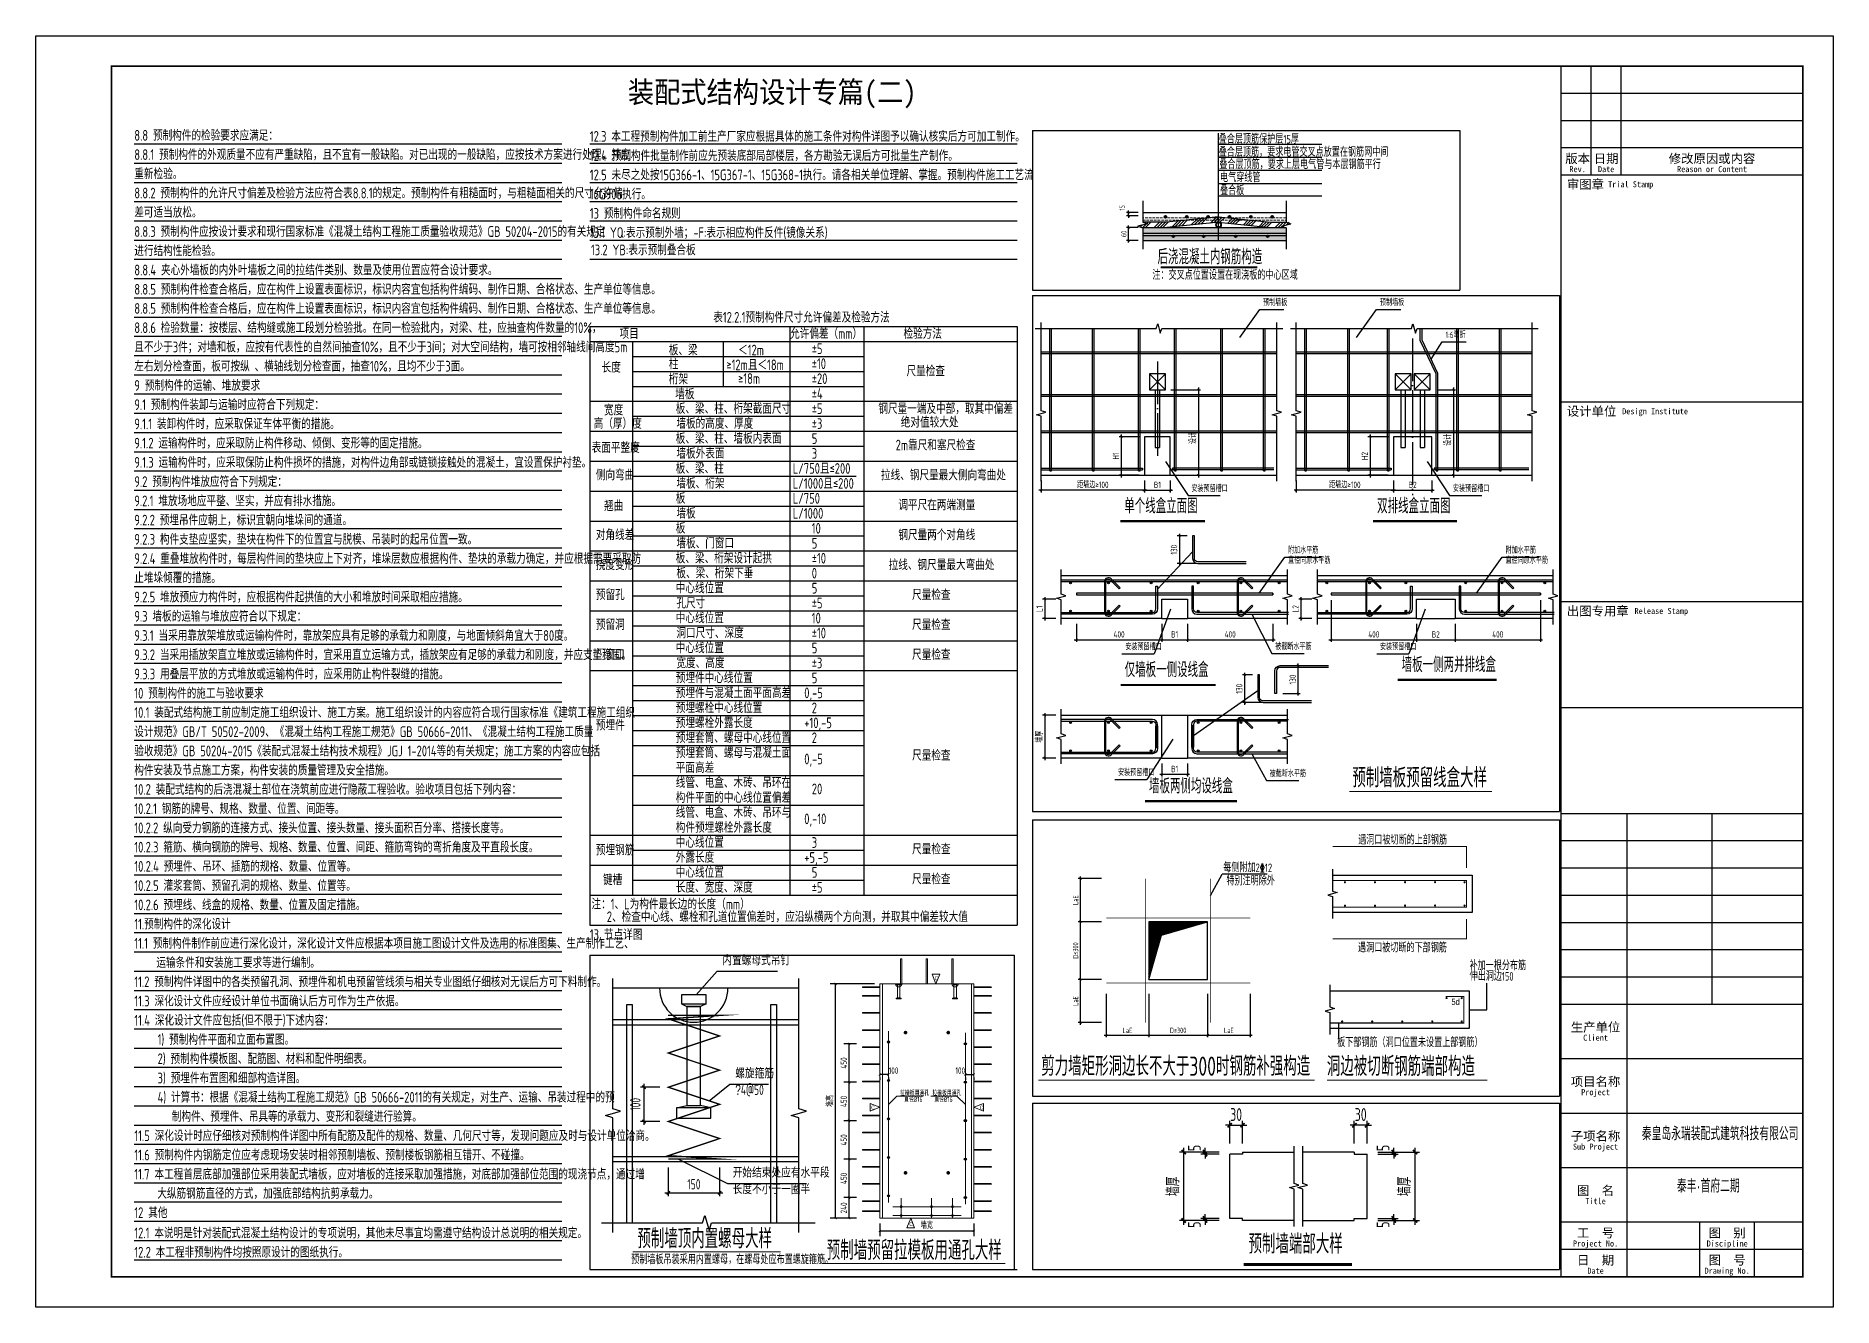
# Model space of a CAD drawing. Extents: x -85320 to 1679916, y -1321939 to 627.
# Drawn here: x 1113936 to 1198036, y -733420 to -673956 of the extents above; entities that cross this region are included whole.
import ezdxf
from ezdxf.enums import TextEntityAlignment as Align

# ---------------------------------------------------------------- set-up
doc = ezdxf.new("R2010")
doc.units = 0
doc.header["$LTSCALE"] = 1000
for name, pattern in [('Center', [51.25, 31.75, -6.5, 6.5, -6.5]), ('DASH', [0.35, 0.25, -0.1]), ('Dashdot', [25.4, 12.7, -6.35, 0, -6.35]), ('DOTE', [2.42, 2, -0.2, 0.02, -0.2])]:
    doc.linetypes.add(name, pattern=pattern)
for name, color, linetype in [('0S-DETL-DIMS', 21, 'Continuous'), ('0s-symb', 1, 'Continuous'), ('BORDER', 7, 'Continuous'), ('COLU_DE_DIM', 3, 'Continuous'), ('HATCH', 254, 'Continuous'), ('REIN', 1, 'Continuous'), ('S-BZ', 144, 'Continuous'), ('S-TEXT', 7, 'Continuous'), ('S-TITLE', 7, 'Continuous'), ('S_WALL', 9, 'Continuous'), ('SYMBT', 7, 'Continuous'), ('TC-CCA-尺寸标注A', 84, 'Continuous'), ('TC-LGJ-拉筋箍筋', 212, 'Continuous'), ('TC-PCQ-剪力墙轮廓线', 3, 'Continuous'), ('TC-TYZ-通用标注文字', 7, 'Continuous'), ('TC-YMJ-预埋件', 243, 'Continuous'), ('TC-ZDX-折断线', 7, 'Continuous'), ('TC-ZXJ-纵向筋', 6, 'Continuous'), ('TEXT', 7, 'Continuous'), ('TH', 7, 'Continuous'), ('THIN', 7, 'Continuous'), ('TQ-电盒', 6, 'Continuous'), ('TQ-详图、通用文字', 7, 'Continuous'), ('TQ-轴线', 1, 'DOTE'), ('TQ-钢筋1', 1, 'Continuous'), ('TQ-钢筋2', 6, 'Continuous'), ('TQ-钢筋3', 5, 'Continuous'), ('TQ-预制剪力墙', 2, 'Continuous'), ('W文字', 7, 'Continuous'), ('ZMG-文字', 7, 'Continuous'), ('中文', 7, 'Continuous'), ('内墙_水平筋', 1, 'Continuous'), ('内墙_纵筋', 20, 'Continuous'), ('内墙_补充标注', 7, 'Dashdot'), ('图纸说明', 7, 'Continuous'), ('填充', 51, 'Continuous'), ('套筒垫片', 7, 'Continuous'), ('总说明下划线', 8, 'Continuous'), ('打印线框', 7, 'Continuous'), ('拉模', 7, 'Continuous'), ('构件_内墙主体', 7, 'Continuous'), ('背景色', 7, 'Continuous'), ('详图符号', 7, 'Continuous'), ('默认', 7, 'Continuous')]:
    doc.layers.add(name, color=color, linetype=linetype)
for name, color, linetype, lineweight in [('BAR', 10, 'Continuous', 35), ('DIM', 3, 'Continuous', 0), ('FLOOR_DE_DIM', 3, 'Continuous', 20)]:
    doc.layers.add(name, color=color, linetype=linetype, lineweight=lineweight)
doc.styles.add('arial', font='arial.ttf', dxfattribs={"height": 250})
doc.styles.add('GB', font='gbxwxt.shx', dxfattribs={"width": 0.8, "bigfont": 'gbhzfs.shx'})
doc.styles.add('S-TEXT', font='acoss.shx', dxfattribs={"width": 0.8, "bigfont": 'acosh.shx'})
doc.styles.add('TSSD', font='tssdeng.shx', dxfattribs={"width": 0.75, "bigfont": 'hztxt.shx'})
doc.styles.add('TSSD_Dimension', font='tssdeng.shx', dxfattribs={"width": 0.7, "bigfont": 'hztxt.shx'})
doc.styles.add('TSSD_Num', font='tssdeng.shx', dxfattribs={"width": 0.7, "bigfont": 'hztxt.shx'})
doc.styles.add('TSSD_Rein', font='Tssdeng.shx', dxfattribs={"width": 0.7, "bigfont": 'hztxt.shx'})
doc.styles.add('TW-宋体', font='', dxfattribs={"width": 0.8})
doc.styles.add('中西文等高字体', font='hztxt_e.shx', dxfattribs={"width": 0.7, "bigfont": 'hbhz.shx'})
doc.styles.add('设计院一', font='', dxfattribs={"width": 0.8})
doc.styles.get('TW-宋体').set_extended_font_data('SimSun')
doc.styles.get('设计院一').set_extended_font_data('SimSun')
doc.dimstyles.new('TSSD_100_100', dxfattribs={"dimtxt": 300, "dimasz": 100, "dimexe": 100, "dimexo": 250, "dimgap": 100, "dimtad": 1, "dimdec": 0, "dimzin": 0, "dimdsep": 46, "dimtxsty": 'TSSD_Dimension', "dimblk": 'ARCHTICK', "dimblk1": 'ARCHTICK', "dimblk2": 'ARCHTICK', "dimcen": 0, "dimdle": 100, "dimclrt": 7, "dimadec": 0, "dimazin": 0, "dimtfac": 1, "dimtdec": 0, "dimtix": 1, "dimtmove": 2, "dimatfit": 3, "dimfxl": 1, "dimtolj": 1, "dimtzin": 0, "dimarcsym": 0})
doc.dimstyles.new('TSSD_10_10', dxfattribs={"dimtxt": 30, "dimasz": 10, "dimexe": 10, "dimexo": 25, "dimgap": 10, "dimtad": 1, "dimdec": 1, "dimdsep": 46, "dimtxsty": 'TSSD_Dimension', "dimblk": 'ARCHTICK', "dimcen": 0, "dimdle": 10, "dimclrt": 7, "dimadec": 0, "dimazin": 0, "dimtfac": 1, "dimtdec": 1, "dimtix": 1, "dimtmove": 2, "dimatfit": 3, "dimldrblk": 'ARCHTICK', "dimfxl": 1, "dimtolj": 1, "dimtzin": 0, "dimarcsym": 0})
doc.dimstyles.new('TSSD_10_100', dxfattribs={"dimtxt": 250, "dimasz": 100, "dimexe": 100, "dimexo": 150, "dimgap": 100, "dimtad": 1, "dimdec": 0, "dimlfac": 0.1, "dimzin": 0, "dimdsep": 46, "dimtxsty": 'TSSD_Dimension', "dimblk": 'ARCHTICK', "dimblk1": 'ARCHTICK', "dimblk2": 'ARCHTICK', "dimcen": 0, "dimdle": 100, "dimclrt": 7, "dimadec": 0, "dimazin": 0, "dimtfac": 1, "dimtdec": 0, "dimtix": 1, "dimtmove": 2, "dimatfit": 3, "dimfxl": 1, "dimtolj": 1, "dimtzin": 0, "dimarcsym": 0})
doc.dimstyles.new('TSSD_25_100', dxfattribs={"dimtxt": 300, "dimasz": 100, "dimexe": 250, "dimexo": 250, "dimgap": 100, "dimtad": 1, "dimdec": 0, "dimlfac": 0.25, "dimzin": 0, "dimdsep": 46, "dimtxsty": 'TSSD_Dimension', "dimblk": 'ARCHTICK', "dimcen": 0, "dimclrt": 7, "dimadec": 0, "dimazin": 0, "dimtfac": 1, "dimtdec": 0, "dimtix": 1, "dimtmove": 2, "dimatfit": 3, "dimldrblk": 'ARCHTICK', "dimfxl": 1, "dimtvp": 0.7, "dimtolj": 1, "dimtzin": 0, "dimarcsym": 0})
doc.dimstyles.new('TSSD_5_100', dxfattribs={"dimscale": 2, "dimtxt": 300, "dimasz": 100, "dimexe": 100, "dimexo": 250, "dimgap": 100, "dimtad": 1, "dimdec": 0, "dimlfac": 0.05, "dimzin": 0, "dimdsep": 46, "dimtxsty": 'TSSD_Dimension', "dimblk": 'ARCHTICK', "dimcen": 0, "dimdle": 100, "dimclrd": 3, "dimclre": 3, "dimclrt": 7, "dimadec": 0, "dimazin": 0, "dimtfac": 1, "dimtdec": 0, "dimtix": 1, "dimtmove": 2, "dimatfit": 3, "dimldrblk": 'ARCHTICK', "dimfxl": 1, "dimtolj": 1, "dimtzin": 0, "dimarcsym": 0})
pattern_1 = [(45, (581911.2, -1125027.87), (-404.11153, 404.11153), []), (45, (582045.9, -1125027.87), (-404.11153, 404.11153), []), (45, (582180.6, -1125027.87), (-404.11153, 404.11153), []), (45, (582315.3, -1125027.87), (-404.11153, 404.11153), [])]

msp = doc.modelspace()

# ---------------------------------------------------------------- texts
at = {"layer": 'SYMBT', "style": 'TSSD', "width": 0.7}
for s, p in [('叠合层顶筋保护层15厚', (1169288.176, -678987.268, 0)), ('叠合层顶筋，要求电管交叉点放置在钢筋网中间', (1169288.176, -679598.808, 0)), ('叠合层顶筋，要求上层电气管与本层钢筋平行', (1169314.423, -680175.76, 0)), ('电气穿线管', (1169349.688, -680789.266, 0)), ('叠合板', (1169349.688, -681395.057, 0)), ('注：交叉点位置设置在现浇板的中心区域', (1166181.858, -685354.019, 0))]:
    msp.add_text(s, height=400, dxfattribs=at).set_placement(p)
at = {"layer": 'TEXT', "style": 'TSSD_Rein', "width": 0.7}
for s, height, p in [('后浇混凝土内钢筋构造', 700, (1166423.624, -684635.321, 0)), ('预制墙板预留线盒大样', 900, (1175539.218, -709107.337)), ('预制墙顶内置螺母大样', 900, (1142082.76, -730669.023)), ('预制墙预留拉模板用通孔大样', 900, (1150945.108, -731215.368)), ('预制墙板吊装采用内置螺母，在螺母处应布置螺旋箍筋。', 400, (1141791.446, -731408.74))]:
    msp.add_text(s, height=height, dxfattribs=at).set_placement(p)
msp.add_text('预制墙端部大样', height=900, dxfattribs=at).set_placement((1170681.025, -731187.518, 12131447.501), align=Align.BOTTOM_LEFT)
at = {"layer": 'W文字', "color": 4, "style": 'TW-宋体', "width": 0.9}
msp.add_text('装配式结构设计专篇(二)', height=1000, dxfattribs=at).set_placement((1141638.083, -677078.659))
at = {"layer": '中文', "color": 4, "linetype": 'Continuous', "style": 'TSSD_Rein', "width": 0.75}
for s, p in [('8.8 预制构件的检验要求应满足：', (1118539.783, -678854.898)), ('12.3 本工程预制构件加工前生产厂家应根据具体的施工条件对构件详图予以确认核实后方可加工制作。', (1139854.68, -678904.339)), ('8.8.1 预制构件的外观质量不应有严重缺陷，且不宜有一般缺陷。对已出现的一般缺陷，应按技术方案进行处理，并应', (1118539.783, -679754.898)), ('12.4 预制构件批量制作前应先预装底部局部楼层，各方勘验无误后方可批量生产制作。', (1139854.68, -679804.339)), ('重新检验。', (1118539.783, -680654.898)), ('12.5 未尽之处按15G366-1、15G367-1、15G368-1执行。请各相关单位理解、掌握。预制构件施工工艺流', (1139854.68, -680704.339)), ('8.8.2 预制构件的允许尺寸偏差及检验方法应符合表8.8.1的规定。预制构件有粗糙面时，与粗糙面相关的尺寸允许偏', (1118539.783, -681554.898)), ('16G906执行。', (1139854.68, -681604.339)), ('差可适当放松。', (1118539.783, -682454.898)), ('8.8.3 预制构件应按设计要求和现行国家标准《混凝土结构工程施工质量验收规范》GB 50204-2015的有关规定', (1118539.783, -683354.898)), ('进行结构性能检验。', (1118539.783, -684254.898)), ('8.8.4 夹心外墙板的内外叶墙板之间的拉结件类别、数量及使用位置应符合设计要求。', (1118539.783, -685154.898)), ('8.8.5 预制构件检查合格后，应在构件上设置表面标识，标识内容宜包括构件编码、制作日期、合格状态、生产单位等信息。', (1118539.783, -686054.898)), ('8.8.5 预制构件检查合格后，应在构件上设置表面标识，标识内容宜包括构件编码、制作日期、合格状态、生产单位等信息。', (1118539.783, -686954.898)), ('表12.2.1预制构件尺寸允许偏差及检验方法', (1145632.418, -687366.945)), ('8.8.6 检验数量：按楼层、结构缝或施工段划分检验批。在同一检验批内，对梁、柱，应抽查构件数量的10%%%，', (1118539.783, -687854.898)), ('项目', (1141248.922, -688129.317)), ('允许偏差（mm）', (1149226.126, -688129.317)), ('检验方法', (1154534.679, -688129.317)), ('且不少于3件；对墙和板，应按有代表性的自然间抽查10%%%，且不少于3间；对大空间结构，墙可按相邻轴线间高度5m', (1118539.783, -688754.898)), ('板、梁', (1143554.334, -688900.349)), ('＜12m', (1146795.672, -688900.349)), ('±5', (1150241.725, -688839.112)), ('左右划分检查面，板可按纵 、横轴线划分检查面，抽查10%%%，且均不少于3面。', (1118539.783, -689654.898)), ('长度', (1140405.231, -689707.342)), ('柱', (1143554.334, -689554.026)), ('≥12m且＜18m', (1146247.713, -689591.239)), ('±10', (1150241.725, -689539.112)), ('尺量检查', (1154676.51, -689877.913)), ('9 预制构件的运输、堆放要求', (1118539.777, -690554.898)), ('桁架', (1143554.334, -690254.026)), ('墙板', (1143855.057, -690954.026)), ('≥18m', (1146795.672, -690234.764)), ('±20', (1150241.725, -690239.112)), ('±4', (1150241.725, -690939.112)), ('9.1 预制构件装卸与运输时应符合下列规定：', (1118539.783, -691454.898)), ('宽度', (1140522.818, -691705.149)), ('板、梁、柱、桁架截面尺寸', (1143878.591, -691634.764)), ('±5', (1150241.725, -691639.112)), ('钢尺量一端及中部，取其中偏差', (1153358.766, -691639.112)), ('9.1.1 装卸构件时，应采取保证车体平衡的措施。', (1118539.783, -692354.898)), ('高（厚）度', (1140037.974, -692333.247)), ('墙板的高度、厚度', (1143907.54, -692334.764)), ('±3', (1150241.725, -692339.112)), ('绝对值较大处', (1154410.064, -692275.611)), ('9.1.2 运输构件时，应采取防止构件移动、倾倒、变形等的固定措施。', (1118539.783, -693254.898)), ('表面平整度', (1139942.699, -693461.421)), ('板、梁、柱、墙板内表面', (1143878.591, -693034.764)), ('5', (1150241.725, -693039.112)), ('2m靠尺和塞尺检查', (1154168.604, -693345.561)), ('9.1.3 运输构件时，应采取保防止构件损坏的措施，对构件边角部或链锁接触处的混凝土，宜设置保护衬垫。', (1118539.783, -694154.898)), ('墙板外表面', (1143907.54, -693734.764)), ('3', (1150241.725, -693739.112)), ('9.2 预制构件堆放应符合下列规定：', (1118539.783, -695054.898)), ('侧向弯曲', (1140138.375, -694742.159)), ('板、梁、柱', (1143878.591, -694434.764)), ('墙板、桁架', (1143907.54, -695134.764)), ('L/750且≤200', (1149354.451, -694439.112)), ('L/1000且≤200', (1149354.451, -695139.112)), ('拉线、钢尺量最大侧向弯曲处', (1153480.949, -694745.561)), ('9.2.1 堆放场地应平整、坚实，并应有排水措施。', (1118539.783, -695954.898)), ('板', (1143878.591, -695834.764)), ('L/750', (1149354.451, -695839.112)), ('9.2.2 预埋吊件应朝上，标识宜朝向堆垛间的通道。', (1118539.783, -696854.898)), ('翘曲', (1140522.818, -696187.2)), ('墙板', (1143907.54, -696534.764)), ('L/1000', (1149354.451, -696539.112)), ('调平尺在两端测量', (1154294.231, -696145.561)), ('对角线差', (1140138.375, -697542.159)), ('板', (1143878.591, -697234.764)), ('10', (1150241.725, -697239.112)), ('钢尺量两个对角线', (1154294.231, -697545.561)), ('9.2.3 构件支垫应坚实，垫块在构件下的位置宜与脱模、吊装时的起吊位置一致。', (1118539.783, -697754.898)), ('墙板、门窗口', (1143907.54, -697934.764)), ('5', (1150241.725, -697939.112)), ('9.2.4 重叠堆放构件时，每层构件间的垫块应上下对齐，堆垛层数应根据构件、垫块的承载力确定，并应根据需要采取防', (1118539.783, -698654.898)), ('挠度变形', (1140138.375, -698942.159)), ('板、梁、桁架设计起拱', (1143878.591, -698634.764)), ('板、梁、桁架下垂', (1143907.54, -699334.764)), ('±10', (1150241.725, -698639.112)), ('0', (1150241.725, -699339.112)), ('拉线、钢尺量最大弯曲处', (1153840.148, -698945.561)), ('止堆垛倾覆的措施。', (1118539.783, -699554.898)), ('中心线位置', (1143878.591, -700034.764)), ('5', (1150241.725, -700039.112)), ('9.2.5 堆放预应力构件时，应根据构件起拱值的大小和堆放时间采取相应措施。', (1118539.783, -700454.898)), ('预留孔', (1140138.375, -700342.159)), ('孔尺寸', (1143907.54, -700734.764)), ('±5', (1150241.725, -700739.112)), ('尺量检查', (1154937.634, -700345.561)), ('9.3 墙板的运输与堆放应符合以下规定：', (1118539.783, -701354.898)), ('预留洞', (1140138.375, -701742.159)), ('中心线位置', (1143878.591, -701434.764)), ('10', (1150241.725, -701439.112)), ('尺量检查', (1154937.634, -701745.561)), ('9.3.1 当采用靠放架堆放或运输构件时，靠放架应具有足够的承载力和刚度，与地面倾斜角宜大于80度。', (1118539.783, -702254.898)), ('洞口尺寸、深度', (1143907.54, -702134.764)), ('±10', (1150241.725, -702139.112)), ('9.3.2 当采用插放架直立堆放或运输构件时，宜采用直立运输方式，插放架应有足够的承载力和刚度，并应支垫稳固。', (1118539.783, -703154.898)), ('门窗口', (1140138.375, -703142.159)), ('中心线位置', (1143878.591, -702834.764)), ('宽度、高度', (1143907.54, -703534.764)), ('±3', (1150241.725, -703539.112)), ('5', (1150241.725, -702839.112)), ('尺量检查', (1154937.634, -703145.561)), ('9.3.3 用叠层平放的方式堆放或运输构件时，应采用防止构件裂缝的措施。', (1118539.783, -704054.898)), ('预埋件中心线位置', (1143878.591, -704234.764)), ('5', (1150241.725, -704239.112)), ('10 预制构件的施工与验收要求', (1118539.777, -704954.898)), ('预埋件与混凝土面平面高差', (1143878.591, -704934.764)), ('0,-5', (1149890.894, -704939.112)), ('10.1 装配式结构施工前应制定施工组织设计、施工方案。施工组织设计的内容应符合现行国家标准《建筑工程施工组织', (1118539.783, -705854.898)), ('预埋螺栓中心线位置', (1143878.591, -705634.764)), ('2', (1150241.725, -705639.112)), ('设计规范》GB/T 50502-2009、《混凝土结构工程施工规范》GB 50666-2011、《混凝土结构工程施工质量', (1118539.783, -706754.898)), ('预埋件', (1140138.375, -706449.247)), ('预埋螺栓外露长度', (1143878.591, -706334.764)), ('+10,-5', (1149890.894, -706339.112)), ('验收规范》GB 50204-2015《装配式混凝土结构技术规程》JGJ 1-2014等的有关规定；施工方案的内容应包括', (1118539.783, -707654.898)), ('预埋套筒、螺母中心线位置', (1143878.591, -707034.764)), ('预埋套筒、螺母与混凝土面', (1143878.591, -707734.764)), ('2', (1150241.725, -707039.112)), ('构件安装及节点施工方案，构件安装的质量管理及安全措施。', (1118539.783, -708554.898)), ('平面高差', (1143878.591, -708434.764)), ('0,-5', (1149890.894, -708031.192)), ('尺量检查', (1154937.634, -707859.139)), ('10.2 装配式结构的后浇混凝土部位在浇筑前应进行隐蔽工程验收。验收项目包括下列内容：', (1118539.783, -709454.898)), ('线管、电盒、木砖、吊环在', (1143878.591, -709134.764)), ('20', (1150243.985, -709431.192)), ('10.2.1 钢筋的牌号、规格、数量、位置、间距等。', (1118539.783, -710354.898)), ('构件平面的中心线位置偏差', (1143878.591, -709834.764)), ('线管、电盒、木砖、吊环与', (1143878.591, -710534.764)), ('0,-10', (1149890.894, -710831.192)), ('10.2.2 纵向受力钢筋的连接方式、接头位置、接头数量、接头面积百分率、搭接长度等。', (1118539.783, -711254.898)), ('构件预埋螺栓外露长度', (1143878.591, -711234.764)), ('中心线位置', (1143878.591, -711934.764)), ('3', (1150241.725, -711939.112)), ('10.2.3 箍筋、横向钢筋的牌号、规格、数量、位置、间距、箍筋弯钩的弯折角度及平直段长度。', (1118539.783, -712154.898)), ('预埋钢筋', (1140138.375, -712286.676)), ('外露长度', (1143878.591, -712634.764)), ('+5,-5', (1149890.894, -712639.112)), ('尺量检查', (1154937.634, -712245.561)), ('10.2.4 预埋件、吊环、插筋的规格、数量、位置等。', (1118539.783, -713054.898)), ('键槽', (1140473.874, -713679.532)), ('中心线位置', (1143878.591, -713334.764)), ('5', (1150241.725, -713339.112)), ('尺量检查', (1154937.634, -713645.561)), ('10.2.5 灌浆套筒、预留孔洞的规格、数量、位置等。', (1118539.783, -713954.898)), ('长度、宽度、深度', (1143878.591, -714034.764)), ('±5', (1150241.725, -714039.112)), ('10.2.6 预埋线、线盒的规格、数量、位置及固定措施。', (1118539.783, -714854.898)), ('注：1、L为构件最长边的长度（mm）', (1139933.441, -714819.185)), ('11.预制构件的深化设计', (1118539.783, -715754.898)), ('13 节点详图', (1139854.675, -716244.568)), ('2、检查中心线、螺栓和孔道位置偏差时，应沿纵横两个方向测，并取其中偏差较大值', (1140651.34, -715410.673)), ('11.1 预制构件制作前应进行深化设计，深化设计文件应根据本项目施工图设计文件及选用的标准图集、生产制作工艺、', (1118539.783, -716654.898)), ('运输条件和安装施工要求等进行编制。', (1119572.722, -717554.898)), ('11.2 预制构件详图中的各类预留孔洞、预埋件和机电预留管线须与相关专业图纸仔细核对无误后方可下料制作。', (1118539.783, -718454.898)), ('11.3 深化设计文件应经设计单位书面确认后方可作为生产依据。', (1118539.783, -719354.898)), ('11.4 深化设计文件应包括(但不限于)下述内容：', (1118539.783, -720254.898)), ('1) 预制构件平面和立面布置图。', (1119628.138, -721154.898)), ('2) 预制构件模板图、配筋图、材料和配件明细表。', (1119628.138, -722054.898)), ('3) 预埋件布置图和细部构造详图。', (1119628.138, -722954.898)), ('4) 计算书：根据《混凝土结构工程施工规范》GB 50666-2011的有关规定，对生产、运输、吊装过程中的预', (1119628.138, -723854.898)), ('制构件、预埋件、吊具等的承载力、变形和裂缝进行验算。', (1120295.766, -724754.898)), ('11.5 深化设计时应仔细核对预制构件详图中所有配筋及配件的规格、数量、几何尺寸等，发现问题应及时与设计单位洽商。', (1118539.783, -725654.898)), ('11.6 预制构件内钢筋定位应考虑现场安装时相邻预制墙板、预制楼板钢筋相互错开、不碰撞。', (1118539.783, -726554.898)), ('11.7 本工程首层底部加强部位采用装配式墙板，应对墙板的连接采取加强措施，对底部加强部位范围的现浇节点，通过增', (1118539.783, -727454.898)), ('大纵筋钢筋直径的方式，加强底部结构抗剪承载力。', (1119616.232, -728354.898)), ('12 其他', (1118539.777, -729254.898)), ('12.1 本说明是针对装配式混凝土结构设计的专项说明，其他未尽事宜均需遵守结构设计总说明的相关规定。', (1118539.784, -730204.339)), ('12.2 本工程非预制构件均按照原设计的图纸执行。', (1118539.784, -731104.339))]:
    msp.add_text(s, height=500, dxfattribs=at).set_placement(p)
at = {"layer": '中文', "color": 1, "linetype": 'Continuous', "style": 'TSSD_Rein', "width": 0.75}
for s, p in [('13 预制构件命名规则', (1139854.675, -682504.339)), ('13.1 YQ:表示预制外墙；-F:表示相应构件反件(镜像关系)', (1139854.675, -683404.339)), ('13.2 YB:表示预制叠合板', (1139909.711, -684214.307))]:
    msp.add_text(s, height=500, dxfattribs=at).set_placement(p)
at = {"layer": '内墙_补充标注', "linetype": 'Continuous', "lineweight": 0, "style": 'arial', "width": 0.7}
msp.add_text('C', height=180, dxfattribs=at).set_placement((1155991.62, -717950.488), align=Align.TOP_LEFT)
for p in [(1153025.258, -724085.881), (1158106.336, -724085.881), (1154811.248, -729540.488)]:
    msp.add_text('C', height=180, dxfattribs=at).set_placement(p, align=Align.MIDDLE_LEFT)
at = {"layer": '详图符号', "lineweight": 0, "style": 'TSSD_Num', "width": 0.7}
for p in [(1154371.578, -723296.908), (1155882.261, -723296.908)]:
    msp.add_text('拉模板用通孔', height=240, dxfattribs=at).set_placement(p, align=Align.TOP_LEFT)
for p in [(1154564.169, -723823.371), (1155974.842, -723823.371)]:
    msp.add_text('直径%%C16', height=240, dxfattribs=at).set_placement(p)

# ---------------------------------------------------------------- blocks, each defined once
blk = doc.blocks.new('_ArchTick')
at = {"color": 0, "linetype": 'ByBlock', "const_width": 0.4}
blk.add_lwpolyline([(-0.5, -0.5), (0.5, 0.5)], dxfattribs=at)
blk = doc.blocks.new('*D2943')
at = {"layer": 'Defpoints', "color": 0, "transparency": 16777216}
for p in [(1151990, -721101), (1152590, -721101), (1152590, -722901)]:
    blk.add_point(p, dxfattribs=at)
at = {"layer": 'DIM', "color": 0, "lineweight": -2, "transparency": 16777216}
for p, q in [((1152340, -721101), (1151740, -721101)), ((1151990, -722901), (1151990, -721101)), ((1152340, -722901), (1151740, -722901))]:
    blk.add_line(p, q, dxfattribs=at)
at = {"layer": 'DIM', "color": 0, "lineweight": -2, "transparency": 16777216, "xscale": 100, "yscale": 100, "zscale": 100}
for p, rotation in [((1151990, -721101), 90), ((1151990, -722901), 270)]:
    blk.add_blockref('_ArchTick', p, dxfattribs=dict(at, rotation=rotation))
at = {"layer": 'DIM', "color": 7, "transparency": 16777216, "insert": (1151740, -722001), "char_height": 300, "attachment_point": 5, "rotation": 90, "style": 'TSSD_Dimension'}
blk.add_mtext('\\A1;450', dxfattribs=at)
blk = doc.blocks.new('*D2944')
at = {"layer": 'Defpoints', "color": 0, "transparency": 16777216}
for p in [(1151990, -722901), (1152590, -722901), (1152590, -724701)]:
    blk.add_point(p, dxfattribs=at)
at = {"layer": 'DIM', "color": 0, "lineweight": -2, "transparency": 16777216}
for p, q in [((1152340, -722901), (1151740, -722901)), ((1151990, -724701), (1151990, -722901)), ((1152340, -724701), (1151740, -724701))]:
    blk.add_line(p, q, dxfattribs=at)
at = {"layer": 'DIM', "color": 0, "lineweight": -2, "transparency": 16777216, "xscale": 100, "yscale": 100, "zscale": 100}
for p, rotation in [((1151990, -722901), 90), ((1151990, -724701), 270)]:
    blk.add_blockref('_ArchTick', p, dxfattribs=dict(at, rotation=rotation))
at = {"layer": 'DIM', "color": 7, "transparency": 16777216, "insert": (1151740, -723801), "char_height": 300, "attachment_point": 5, "rotation": 90, "style": 'TSSD_Dimension'}
blk.add_mtext('\\A1;450', dxfattribs=at)
blk = doc.blocks.new('*D2945')
at = {"layer": 'Defpoints', "color": 0, "transparency": 16777216}
for p in [(1151990, -724701), (1152590, -724701), (1152590, -726501)]:
    blk.add_point(p, dxfattribs=at)
at = {"layer": 'DIM', "color": 0, "lineweight": -2, "transparency": 16777216}
for p, q in [((1152340, -724701), (1151740, -724701)), ((1151990, -726501), (1151990, -724701)), ((1152340, -726501), (1151740, -726501))]:
    blk.add_line(p, q, dxfattribs=at)
at = {"layer": 'DIM', "color": 0, "lineweight": -2, "transparency": 16777216, "xscale": 100, "yscale": 100, "zscale": 100}
for p, rotation in [((1151990, -724701), 90), ((1151990, -726501), 270)]:
    blk.add_blockref('_ArchTick', p, dxfattribs=dict(at, rotation=rotation))
at = {"layer": 'DIM', "color": 7, "transparency": 16777216, "insert": (1151740, -725601), "char_height": 300, "attachment_point": 5, "rotation": 90, "style": 'TSSD_Dimension'}
blk.add_mtext('\\A1;450', dxfattribs=at)
blk = doc.blocks.new('*D2946')
at = {"layer": 'Defpoints', "color": 0, "transparency": 16777216}
for p in [(1151990, -726501), (1152590, -726501), (1152590, -728301)]:
    blk.add_point(p, dxfattribs=at)
at = {"layer": 'DIM', "color": 0, "lineweight": -2, "transparency": 16777216}
for p, q in [((1152340, -726501), (1151740, -726501)), ((1151990, -728301), (1151990, -726501)), ((1152340, -728301), (1151740, -728301))]:
    blk.add_line(p, q, dxfattribs=at)
at = {"layer": 'DIM', "color": 0, "lineweight": -2, "transparency": 16777216, "xscale": 100, "yscale": 100, "zscale": 100}
for p, rotation in [((1151990, -726501), 90), ((1151990, -728301), 270)]:
    blk.add_blockref('_ArchTick', p, dxfattribs=dict(at, rotation=rotation))
at = {"layer": 'DIM', "color": 7, "transparency": 16777216, "insert": (1151740, -727401), "char_height": 300, "attachment_point": 5, "rotation": 90, "style": 'TSSD_Dimension'}
blk.add_mtext('\\A1;450', dxfattribs=at)
blk = doc.blocks.new('*D2947')
at = {"layer": 'Defpoints', "color": 0, "transparency": 16777216}
for p in [(1153430, -722425), (1153430, -722539), (1153830, -722425)]:
    blk.add_point(p, dxfattribs=at)
at = {"layer": 'DIM', "color": 0, "lineweight": -2, "transparency": 16777216}
for p, q in [((1153830, -722539), (1153430, -722539)), ((1153430, -722675), (1153430, -722789)), ((1153830, -722675), (1153830, -722789))]:
    blk.add_line(p, q, dxfattribs=at)
at = {"layer": 'DIM', "color": 0, "lineweight": -2, "transparency": 16777216, "xscale": 100, "yscale": 100, "zscale": 100, "rotation": 180}
blk.add_blockref('_ArchTick', (1153430, -722539), dxfattribs=at)
at = {"layer": 'DIM', "color": 0, "lineweight": -2, "transparency": 16777216, "xscale": 100, "yscale": 100, "zscale": 100}
blk.add_blockref('_ArchTick', (1153830, -722539), dxfattribs=at)
at = {"layer": 'DIM', "color": 7, "transparency": 16777216, "insert": (1154069, -722359), "char_height": 300, "attachment_point": 5, "style": 'TSSD_Dimension'}
blk.add_mtext('\\A1;100', dxfattribs=at)
blk = doc.blocks.new('*D2948')
at = {"layer": 'Defpoints', "color": 0, "transparency": 16777216}
for p in [(1157430, -722425), (1157830, -722425), (1157830, -722539)]:
    blk.add_point(p, dxfattribs=at)
at = {"layer": 'DIM', "color": 0, "lineweight": -2, "transparency": 16777216}
for p, q in [((1157430, -722539), (1157830, -722539)), ((1157430, -722675), (1157430, -722789)), ((1157830, -722675), (1157830, -722789))]:
    blk.add_line(p, q, dxfattribs=at)
at = {"layer": 'DIM', "color": 0, "lineweight": -2, "transparency": 16777216, "xscale": 100, "yscale": 100, "zscale": 100, "rotation": 180}
blk.add_blockref('_ArchTick', (1157430, -722539), dxfattribs=at)
at = {"layer": 'DIM', "color": 0, "lineweight": -2, "transparency": 16777216, "xscale": 100, "yscale": 100, "zscale": 100}
blk.add_blockref('_ArchTick', (1157830, -722539), dxfattribs=at)
at = {"layer": 'DIM', "color": 7, "transparency": 16777216, "insert": (1157191, -722359), "char_height": 300, "attachment_point": 5, "style": 'TSSD_Dimension'}
blk.add_mtext('\\A1;100', dxfattribs=at)
blk = doc.blocks.new('*D2949')
at = {"layer": 'Defpoints', "color": 0, "transparency": 16777216}
for p in [(1151350, -718301), (1153430, -718301), (1152590, -729261)]:
    blk.add_point(p, dxfattribs=at)
at = {"layer": 'DIM', "color": 0, "lineweight": -2, "transparency": 16777216}
for p, q in [((1153180, -718301), (1151100, -718301)), ((1151350, -729261), (1151350, -718301)), ((1152340, -729261), (1151100, -729261))]:
    blk.add_line(p, q, dxfattribs=at)
at = {"layer": 'DIM', "color": 0, "lineweight": -2, "transparency": 16777216, "xscale": 100, "yscale": 100, "zscale": 100}
for p, rotation in [((1151350, -718301), 90), ((1151350, -729261), 270)]:
    blk.add_blockref('_ArchTick', p, dxfattribs=dict(at, rotation=rotation))
at = {"layer": 'DIM', "color": 7, "transparency": 16777216, "insert": (1151100, -723781), "char_height": 300, "attachment_point": 5, "rotation": 90, "style": 'TSSD_Dimension'}
blk.add_mtext('\\A1;墙高', dxfattribs=at)
blk = doc.blocks.new('*D2950')
at = {"layer": 'Defpoints', "color": 0, "transparency": 16777216}
for p in [(1151990, -728301), (1152590, -728301), (1152590, -729261)]:
    blk.add_point(p, dxfattribs=at)
at = {"layer": 'DIM', "color": 0, "lineweight": -2, "transparency": 16777216}
for p, q in [((1152340, -728301), (1151740, -728301)), ((1151990, -729261), (1151990, -728301)), ((1152340, -729261), (1151740, -729261))]:
    blk.add_line(p, q, dxfattribs=at)
at = {"layer": 'DIM', "color": 0, "lineweight": -2, "transparency": 16777216, "xscale": 100, "yscale": 100, "zscale": 100}
for p, rotation in [((1151990, -728301), 90), ((1151990, -729261), 270)]:
    blk.add_blockref('_ArchTick', p, dxfattribs=dict(at, rotation=rotation))
at = {"layer": 'DIM', "color": 7, "transparency": 16777216, "insert": (1151740, -728781), "char_height": 300, "attachment_point": 5, "rotation": 90, "style": 'TSSD_Dimension'}
blk.add_mtext('\\A1;240', dxfattribs=at)
blk = doc.blocks.new('*D2951')
at = {"layer": 'Defpoints', "color": 0, "transparency": 16777216}
for p in [(1153430, -729261), (1157830, -729261), (1157830, -729854)]:
    blk.add_point(p, dxfattribs=at)
at = {"layer": 'DIM', "color": 0, "lineweight": -2, "transparency": 16777216}
for p, q in [((1153430, -729511), (1153430, -730104)), ((1153430, -729854), (1157830, -729854)), ((1157830, -729511), (1157830, -730104))]:
    blk.add_line(p, q, dxfattribs=at)
at = {"layer": 'DIM', "color": 0, "lineweight": -2, "transparency": 16777216, "xscale": 100, "yscale": 100, "zscale": 100, "rotation": 180}
blk.add_blockref('_ArchTick', (1153430, -729854), dxfattribs=at)
at = {"layer": 'DIM', "color": 0, "lineweight": -2, "transparency": 16777216, "xscale": 100, "yscale": 100, "zscale": 100}
blk.add_blockref('_ArchTick', (1157830, -729854), dxfattribs=at)
at = {"layer": 'DIM', "color": 7, "transparency": 16777216, "insert": (1155630, -729604), "char_height": 300, "attachment_point": 5, "style": 'TSSD_Dimension'}
blk.add_mtext('\\A1;墙宽', dxfattribs=at)
blk = doc.blocks.new('*D2858')
at = {"layer": 'Defpoints', "color": 0, "transparency": 16777216}
for p in [(3128, 7530), (1991, 5930), (3128, 5930)]:
    blk.add_point(p, dxfattribs=at)
at = {"layer": 'TC-CCA-尺寸标注A', "color": 0, "lineweight": -2, "transparency": 16777216}
for p, q in [((1991, 7690), (1991, 5770)), ((2728, 7530), (1831, 7530)), ((2728, 5930), (1831, 5930))]:
    blk.add_line(p, q, dxfattribs=at)
at = {"layer": 'TC-CCA-尺寸标注A', "color": 0, "lineweight": -2, "transparency": 16777216, "xscale": 160, "yscale": 160, "zscale": 160}
for p, rotation in [((1991, 7530), 90), ((1991, 5930), 270)]:
    blk.add_blockref('_ArchTick', p, dxfattribs=dict(at, rotation=rotation))
at = {"layer": 'TC-CCA-尺寸标注A', "color": 7, "transparency": 16777216, "insert": (1591, 6730), "char_height": 480, "attachment_point": 5, "rotation": 90, "style": 'TSSD_Dimension'}
blk.add_mtext('\\A1;100', dxfattribs=at)
blk = doc.blocks.new('*D2859')
at = {"layer": 'Defpoints', "color": 0, "transparency": 16777216}
for p in [(3128, 4170), (5528, 4170), (5528, 2591)]:
    blk.add_point(p, dxfattribs=at)
at = {"layer": 'TC-CCA-尺寸标注A', "color": 0, "lineweight": -2, "transparency": 16777216}
for p, q in [((3128, 3770), (3128, 2431)), ((5528, 3770), (5528, 2431)), ((2968, 2591), (5688, 2591))]:
    blk.add_line(p, q, dxfattribs=at)
at = {"layer": 'TC-CCA-尺寸标注A', "color": 0, "lineweight": -2, "transparency": 16777216, "xscale": 160, "yscale": 160, "zscale": 160, "rotation": 180}
blk.add_blockref('_ArchTick', (3128, 2591), dxfattribs=at)
at = {"layer": 'TC-CCA-尺寸标注A', "color": 0, "lineweight": -2, "transparency": 16777216, "xscale": 160, "yscale": 160, "zscale": 160}
blk.add_blockref('_ArchTick', (5528, 2591), dxfattribs=at)
at = {"layer": 'TC-CCA-尺寸标注A', "color": 7, "transparency": 16777216, "insert": (4328, 2991), "char_height": 480, "attachment_point": 5, "style": 'TSSD_Dimension'}
blk.add_mtext('\\A1;150', dxfattribs=at)
blk = doc.blocks.new('*D2952')
at = {"layer": 'Defpoints', "color": 0, "transparency": 16777216}
for p in [(1167649, -726173), (1169801, -726173), (1169801, -729373)]:
    blk.add_point(p, dxfattribs=at)
at = {"layer": 'FLOOR_DE_DIM', "color": 3, "lineweight": -2, "transparency": 16777216}
for p, q in [((1169301, -726173), (1167449, -726173)), ((1167649, -729573), (1167649, -725973)), ((1169301, -729373), (1167449, -729373))]:
    blk.add_line(p, q, dxfattribs=at)
at = {"layer": 'FLOOR_DE_DIM', "color": 3, "lineweight": -2, "transparency": 16777216, "xscale": 200, "yscale": 200, "zscale": 200}
for p, rotation in [((1167649, -726173), 90), ((1167649, -729373), 270)]:
    blk.add_blockref('_ArchTick', p, dxfattribs=dict(at, rotation=rotation))
at = {"layer": 'FLOOR_DE_DIM', "color": 7, "transparency": 16777216, "insert": (1167149, -727773), "char_height": 600, "attachment_point": 5, "rotation": 90, "style": 'TSSD_Dimension'}
blk.add_mtext('\\A1;墙厚', dxfattribs=at)
blk = doc.blocks.new('*D2953')
at = {"layer": 'Defpoints', "color": 0, "transparency": 16777216}
for p in [(1176233, -726173), (1178478, -726173), (1176233, -729373)]:
    blk.add_point(p, dxfattribs=at)
at = {"layer": 'FLOOR_DE_DIM', "color": 3, "lineweight": -2, "transparency": 16777216}
for p, q in [((1176733, -726173), (1178678, -726173)), ((1178478, -729573), (1178478, -725973)), ((1176733, -729373), (1178678, -729373))]:
    blk.add_line(p, q, dxfattribs=at)
at = {"layer": 'FLOOR_DE_DIM', "color": 3, "lineweight": -2, "transparency": 16777216, "xscale": 200, "yscale": 200, "zscale": 200}
for p, rotation in [((1178478, -726173), 90), ((1178478, -729373), 270)]:
    blk.add_blockref('_ArchTick', p, dxfattribs=dict(at, rotation=rotation))
at = {"layer": 'FLOOR_DE_DIM', "color": 7, "transparency": 16777216, "insert": (1177978, -727773), "char_height": 600, "attachment_point": 5, "rotation": 90, "style": 'TSSD_Dimension'}
blk.add_mtext('\\A1;墙厚', dxfattribs=at)
blk = doc.blocks.new('*D2954')
at = {"layer": 'Defpoints', "color": 0, "transparency": 16777216}
for p in [(1176233, -729273), (1176233, -729373), (1177478, -729273)]:
    blk.add_point(p, dxfattribs=at)
at = {"layer": 'FLOOR_DE_DIM', "color": 3, "lineweight": -2, "transparency": 16777216}
for p, q in [((1177478, -729273), (1177478, -729073)), ((1176733, -729273), (1177678, -729273)), ((1176733, -729373), (1177678, -729373)), ((1177478, -729373), (1177478, -729273)), ((1177478, -729373), (1177478, -729573))]:
    blk.add_line(p, q, dxfattribs=at)
at = {"layer": 'FLOOR_DE_DIM', "color": 3, "lineweight": -2, "transparency": 16777216, "xscale": 200, "yscale": 200, "zscale": 200}
for p, rotation in [((1177478, -729273), 270), ((1177478, -729373), 90)]:
    blk.add_blockref('_ArchTick', p, dxfattribs=dict(at, rotation=rotation))
at = {"layer": 'FLOOR_DE_DIM', "color": 7, "transparency": 16777216, "insert": (1176978, -729566), "char_height": 600, "attachment_point": 5, "rotation": 90, "style": 'TSSD_Dimension'}
blk.add_mtext('\\A1;5', dxfattribs=at)
blk = doc.blocks.new('*D2955')
at = {"layer": 'Defpoints', "color": 0, "transparency": 16777216}
for p in [(1168649, -729273), (1169801, -729273), (1169801, -729373)]:
    blk.add_point(p, dxfattribs=at)
at = {"layer": 'FLOOR_DE_DIM', "color": 3, "lineweight": -2, "transparency": 16777216}
for p, q in [((1168649, -729273), (1168649, -729073)), ((1169301, -729273), (1168449, -729273)), ((1169301, -729373), (1168449, -729373)), ((1168649, -729373), (1168649, -729273)), ((1168649, -729373), (1168649, -729573))]:
    blk.add_line(p, q, dxfattribs=at)
at = {"layer": 'FLOOR_DE_DIM', "color": 3, "lineweight": -2, "transparency": 16777216, "xscale": 200, "yscale": 200, "zscale": 200}
for p, rotation in [((1168649, -729273), 270), ((1168649, -729373), 90)]:
    blk.add_blockref('_ArchTick', p, dxfattribs=dict(at, rotation=rotation))
at = {"layer": 'FLOOR_DE_DIM', "color": 7, "transparency": 16777216, "insert": (1168149, -729566), "char_height": 600, "attachment_point": 5, "rotation": 90, "style": 'TSSD_Dimension'}
blk.add_mtext('\\A1;5', dxfattribs=at)
blk = doc.blocks.new('*D2956')
at = {"layer": 'Defpoints', "color": 0, "transparency": 16777216}
for p in [(1175633, -724915), (1175633, -726273), (1176233, -726273)]:
    blk.add_point(p, dxfattribs=at)
at = {"layer": 'FLOOR_DE_DIM', "color": 3, "lineweight": -2, "transparency": 16777216}
for p, q in [((1175633, -724915), (1175433, -724915)), ((1175633, -725773), (1175633, -724715)), ((1176233, -724915), (1175633, -724915)), ((1176233, -725773), (1176233, -724715)), ((1176233, -724915), (1176433, -724915))]:
    blk.add_line(p, q, dxfattribs=at)
at = {"layer": 'FLOOR_DE_DIM', "color": 3, "lineweight": -2, "transparency": 16777216, "xscale": 200, "yscale": 200, "zscale": 200}
blk.add_blockref('_ArchTick', (1175633, -724915), dxfattribs=at)
at = {"layer": 'FLOOR_DE_DIM', "color": 3, "lineweight": -2, "transparency": 16777216, "xscale": 200, "yscale": 200, "zscale": 200, "rotation": 180}
blk.add_blockref('_ArchTick', (1176233, -724915), dxfattribs=at)
at = {"layer": 'FLOOR_DE_DIM', "color": 7, "transparency": 16777216, "insert": (1175933, -724415), "char_height": 600, "attachment_point": 5, "style": 'TSSD_Dimension'}
blk.add_mtext('\\A1;30', dxfattribs=at)
blk = doc.blocks.new('*D2957')
at = {"layer": 'Defpoints', "color": 0, "transparency": 16777216}
for p in [(1176233, -726173), (1176233, -726273), (1177478, -726173)]:
    blk.add_point(p, dxfattribs=at)
at = {"layer": 'FLOOR_DE_DIM', "color": 3, "lineweight": -2, "transparency": 16777216}
for p, q in [((1176733, -726173), (1177678, -726173)), ((1176733, -726273), (1177678, -726273)), ((1177478, -726173), (1177478, -725973)), ((1177478, -726273), (1177478, -726173)), ((1177478, -726273), (1177478, -726473))]:
    blk.add_line(p, q, dxfattribs=at)
at = {"layer": 'FLOOR_DE_DIM', "color": 3, "lineweight": -2, "transparency": 16777216, "xscale": 200, "yscale": 200, "zscale": 200}
for p, rotation in [((1177478, -726173), 270), ((1177478, -726273), 90)]:
    blk.add_blockref('_ArchTick', p, dxfattribs=dict(at, rotation=rotation))
at = {"layer": 'FLOOR_DE_DIM', "color": 7, "transparency": 16777216, "insert": (1176978, -725979), "char_height": 600, "attachment_point": 5, "rotation": 90, "style": 'TSSD_Dimension'}
blk.add_mtext('\\A1;5', dxfattribs=at)
blk = doc.blocks.new('*D2958')
at = {"layer": 'Defpoints', "color": 0, "transparency": 16777216}
for p in [(1170401, -724915), (1169801, -726273), (1170401, -726273)]:
    blk.add_point(p, dxfattribs=at)
at = {"layer": 'FLOOR_DE_DIM', "color": 3, "lineweight": -2, "transparency": 16777216}
for p, q in [((1169801, -724915), (1169601, -724915)), ((1169801, -725773), (1169801, -724715)), ((1169801, -724915), (1170401, -724915)), ((1170401, -725773), (1170401, -724715)), ((1170401, -724915), (1170601, -724915))]:
    blk.add_line(p, q, dxfattribs=at)
at = {"layer": 'FLOOR_DE_DIM', "color": 3, "lineweight": -2, "transparency": 16777216, "xscale": 200, "yscale": 200, "zscale": 200}
blk.add_blockref('_ArchTick', (1169801, -724915), dxfattribs=at)
at = {"layer": 'FLOOR_DE_DIM', "color": 3, "lineweight": -2, "transparency": 16777216, "xscale": 200, "yscale": 200, "zscale": 200, "rotation": 180}
blk.add_blockref('_ArchTick', (1170401, -724915), dxfattribs=at)
at = {"layer": 'FLOOR_DE_DIM', "color": 7, "transparency": 16777216, "insert": (1170101, -724415), "char_height": 600, "attachment_point": 5, "style": 'TSSD_Dimension'}
blk.add_mtext('\\A1;30', dxfattribs=at)
blk = doc.blocks.new('*D2959')
at = {"layer": 'Defpoints', "color": 0, "transparency": 16777216}
for p in [(1168649, -726173), (1169801, -726173), (1169801, -726273)]:
    blk.add_point(p, dxfattribs=at)
at = {"layer": 'FLOOR_DE_DIM', "color": 3, "lineweight": -2, "transparency": 16777216}
for p, q in [((1169301, -726173), (1168449, -726173)), ((1169301, -726273), (1168449, -726273)), ((1168649, -726173), (1168649, -725973)), ((1168649, -726273), (1168649, -726173)), ((1168649, -726273), (1168649, -726473))]:
    blk.add_line(p, q, dxfattribs=at)
at = {"layer": 'FLOOR_DE_DIM', "color": 3, "lineweight": -2, "transparency": 16777216, "xscale": 200, "yscale": 200, "zscale": 200}
for p, rotation in [((1168649, -726173), 270), ((1168649, -726273), 90)]:
    blk.add_blockref('_ArchTick', p, dxfattribs=dict(at, rotation=rotation))
at = {"layer": 'FLOOR_DE_DIM', "color": 7, "transparency": 16777216, "insert": (1168149, -725979), "char_height": 600, "attachment_point": 5, "rotation": 90, "style": 'TSSD_Dimension'}
blk.add_mtext('\\A1;5', dxfattribs=at)
blk = doc.blocks.new('*D2809')
at = {"layer": '0S-DETL-DIMS', "color": 0, "lineweight": -2, "transparency": 16777216}
for p, q in [((926, 9503), (310, 9503)), ((410, 9603), (410, 8503)), ((926, 8603), (310, 8603))]:
    blk.add_line(p, q, dxfattribs=at)
at = {"layer": 'Defpoints', "color": 0, "transparency": 16777216}
for p in [(1176, 9503), (410, 8603), (1176, 8603)]:
    blk.add_point(p, dxfattribs=at)
at = {"layer": '0S-DETL-DIMS', "color": 0, "lineweight": -2, "transparency": 16777216, "xscale": 100, "yscale": 100, "zscale": 100}
for p, rotation in [((410, 9503), 90), ((410, 8603), 270)]:
    blk.add_blockref('_ArchTick', p, dxfattribs=dict(at, rotation=rotation))
at = {"layer": '0S-DETL-DIMS', "color": 7, "transparency": 16777216, "insert": (160, 9053), "char_height": 300, "attachment_point": 5, "rotation": 90, "style": 'TSSD_Dimension'}
blk.add_mtext('\\A1;L1', dxfattribs=at)
blk = doc.blocks.new('*D2810')
at = {"layer": '0S-DETL-DIMS', "color": 0, "lineweight": -2, "transparency": 16777216}
for p, q in [((7082, 12465), (6609, 12465)), ((6709, 12565), (6709, 11065)), ((7544, 11165), (6609, 11165))]:
    blk.add_line(p, q, dxfattribs=at)
at = {"layer": 'Defpoints', "color": 0, "transparency": 16777216}
for p in [(7332, 12465), (6709, 11165), (7794, 11165)]:
    blk.add_point(p, dxfattribs=at)
at = {"layer": '0S-DETL-DIMS', "color": 0, "lineweight": -2, "transparency": 16777216, "xscale": 100, "yscale": 100, "zscale": 100}
for p, rotation in [((6709, 12465), 90), ((6709, 11165), 270)]:
    blk.add_blockref('_ArchTick', p, dxfattribs=dict(at, rotation=rotation))
at = {"layer": '0S-DETL-DIMS', "color": 7, "transparency": 16777216, "insert": (6459, 11815), "char_height": 300, "attachment_point": 5, "rotation": 90, "style": 'TSSD_Dimension'}
blk.add_mtext('\\A1;130', dxfattribs=at)
blk = doc.blocks.new('*D2811')
at = {"layer": '0S-DETL-DIMS', "color": 0, "lineweight": -2, "transparency": 16777216}
for p, q in [((1790, 7606), (5990, 7606)), ((1890, 8353), (1890, 7506)), ((5890, 8353), (5890, 7506))]:
    blk.add_line(p, q, dxfattribs=at)
at = {"layer": 'Defpoints', "color": 0, "transparency": 16777216}
for p in [(1890, 8603), (5890, 8603), (5890, 7606)]:
    blk.add_point(p, dxfattribs=at)
at = {"layer": '0S-DETL-DIMS', "color": 0, "lineweight": -2, "transparency": 16777216, "xscale": 100, "yscale": 100, "zscale": 100, "rotation": 180}
blk.add_blockref('_ArchTick', (1890, 7606), dxfattribs=at)
at = {"layer": '0S-DETL-DIMS', "color": 0, "lineweight": -2, "transparency": 16777216, "xscale": 100, "yscale": 100, "zscale": 100}
blk.add_blockref('_ArchTick', (5890, 7606), dxfattribs=at)
at = {"layer": '0S-DETL-DIMS', "color": 7, "transparency": 16777216, "insert": (3890, 7856), "char_height": 300, "attachment_point": 5, "style": 'TSSD_Dimension'}
blk.add_mtext('\\A1;400', dxfattribs=at)
blk = doc.blocks.new('*D2812')
at = {"layer": '0S-DETL-DIMS', "color": 0, "lineweight": -2, "transparency": 16777216}
for p, q in [((5790, 7606), (7190, 7606)), ((5890, 8353), (5890, 7506)), ((7090, 8353), (7090, 7506))]:
    blk.add_line(p, q, dxfattribs=at)
at = {"layer": 'Defpoints', "color": 0, "transparency": 16777216}
for p in [(5890, 8603), (7090, 8603), (7090, 7606)]:
    blk.add_point(p, dxfattribs=at)
at = {"layer": '0S-DETL-DIMS', "color": 0, "lineweight": -2, "transparency": 16777216, "xscale": 100, "yscale": 100, "zscale": 100, "rotation": 180}
blk.add_blockref('_ArchTick', (5890, 7606), dxfattribs=at)
at = {"layer": '0S-DETL-DIMS', "color": 0, "lineweight": -2, "transparency": 16777216, "xscale": 100, "yscale": 100, "zscale": 100}
blk.add_blockref('_ArchTick', (7090, 7606), dxfattribs=at)
at = {"layer": '0S-DETL-DIMS', "color": 7, "transparency": 16777216, "insert": (6490, 7856), "char_height": 300, "attachment_point": 5, "style": 'TSSD_Dimension'}
blk.add_mtext('\\A1;B1', dxfattribs=at)
blk = doc.blocks.new('*D2813')
at = {"layer": '0S-DETL-DIMS', "color": 0, "lineweight": -2, "transparency": 16777216}
for p, q in [((6990, 7606), (11190, 7606)), ((7090, 8353), (7090, 7506)), ((11090, 8353), (11090, 7506))]:
    blk.add_line(p, q, dxfattribs=at)
at = {"layer": 'Defpoints', "color": 0, "transparency": 16777216}
for p in [(7090, 8603), (11090, 8603), (11090, 7606)]:
    blk.add_point(p, dxfattribs=at)
at = {"layer": '0S-DETL-DIMS', "color": 0, "lineweight": -2, "transparency": 16777216, "xscale": 100, "yscale": 100, "zscale": 100, "rotation": 180}
blk.add_blockref('_ArchTick', (7090, 7606), dxfattribs=at)
at = {"layer": '0S-DETL-DIMS', "color": 0, "lineweight": -2, "transparency": 16777216, "xscale": 100, "yscale": 100, "zscale": 100}
blk.add_blockref('_ArchTick', (11090, 7606), dxfattribs=at)
at = {"layer": '0S-DETL-DIMS', "color": 7, "transparency": 16777216, "insert": (9090, 7856), "char_height": 300, "attachment_point": 5, "style": 'TSSD_Dimension'}
blk.add_mtext('\\A1;400', dxfattribs=at)
blk = doc.blocks.new('*D2814')
at = {"layer": '0S-DETL-DIMS', "color": 0, "lineweight": -2, "transparency": 16777216}
for p, q in [((926, 4071), (310, 4071)), ((410, 4171), (410, 1971)), ((926, 2071), (310, 2071))]:
    blk.add_line(p, q, dxfattribs=at)
at = {"layer": 'Defpoints', "color": 0, "transparency": 16777216}
for p in [(1176, 4071), (410, 2071), (1176, 2071)]:
    blk.add_point(p, dxfattribs=at)
at = {"layer": '0S-DETL-DIMS', "color": 0, "lineweight": -2, "transparency": 16777216, "xscale": 100, "yscale": 100, "zscale": 100}
for p, rotation in [((410, 4071), 90), ((410, 2071), 270)]:
    blk.add_blockref('_ArchTick', p, dxfattribs=dict(at, rotation=rotation))
at = {"layer": '0S-DETL-DIMS', "color": 7, "transparency": 16777216, "insert": (160, 3071), "char_height": 300, "attachment_point": 5, "rotation": 90, "style": 'TSSD_Dimension'}
blk.add_mtext('\\A1;墙厚', dxfattribs=at)
blk = doc.blocks.new('*D2815')
at = {"layer": '0S-DETL-DIMS', "color": 0, "lineweight": -2, "transparency": 16777216}
for p, q in [((5890, 1821), (5890, 1208)), ((7090, 1821), (7090, 1208)), ((5790, 1308), (7190, 1308))]:
    blk.add_line(p, q, dxfattribs=at)
at = {"layer": 'Defpoints', "color": 0, "transparency": 16777216}
for p in [(5890, 2071), (7090, 2071), (7090, 1308)]:
    blk.add_point(p, dxfattribs=at)
at = {"layer": '0S-DETL-DIMS', "color": 0, "lineweight": -2, "transparency": 16777216, "xscale": 100, "yscale": 100, "zscale": 100, "rotation": 180}
blk.add_blockref('_ArchTick', (5890, 1308), dxfattribs=at)
at = {"layer": '0S-DETL-DIMS', "color": 0, "lineweight": -2, "transparency": 16777216, "xscale": 100, "yscale": 100, "zscale": 100}
blk.add_blockref('_ArchTick', (7090, 1308), dxfattribs=at)
at = {"layer": '0S-DETL-DIMS', "color": 7, "transparency": 16777216, "insert": (6490, 1558), "char_height": 300, "attachment_point": 5, "style": 'TSSD_Dimension'}
blk.add_mtext('\\A1;B1', dxfattribs=at)
blk = doc.blocks.new('*D2816')
at = {"layer": '0S-DETL-DIMS', "color": 0, "lineweight": -2, "transparency": 16777216}
for p, q in [((10136, 5961), (9663, 5961)), ((9763, 6061), (9763, 4561)), ((10598, 4661), (9663, 4661))]:
    blk.add_line(p, q, dxfattribs=at)
at = {"layer": 'Defpoints', "color": 0, "transparency": 16777216}
for p in [(10386, 5961), (9763, 4661), (10848, 4661)]:
    blk.add_point(p, dxfattribs=at)
at = {"layer": '0S-DETL-DIMS', "color": 0, "lineweight": -2, "transparency": 16777216, "xscale": 100, "yscale": 100, "zscale": 100}
for p, rotation in [((9763, 5961), 90), ((9763, 4661), 270)]:
    blk.add_blockref('_ArchTick', p, dxfattribs=dict(at, rotation=rotation))
at = {"layer": '0S-DETL-DIMS', "color": 7, "transparency": 16777216, "insert": (9513, 5311), "char_height": 300, "attachment_point": 5, "rotation": 90, "style": 'TSSD_Dimension'}
blk.add_mtext('\\A1;130', dxfattribs=at)
blk = doc.blocks.new('*D2817')
at = {"layer": '0S-DETL-DIMS', "color": 0, "lineweight": -2, "transparency": 16777216}
for p, q in [((12123, 6393), (12364, 6393)), ((12264, 4993), (12264, 6493)), ((11557, 5093), (12364, 5093))]:
    blk.add_line(p, q, dxfattribs=at)
at = {"layer": 'Defpoints', "color": 0, "transparency": 16777216}
for p in [(11873, 6393), (12264, 6393), (11307, 5093)]:
    blk.add_point(p, dxfattribs=at)
at = {"layer": '0S-DETL-DIMS', "color": 0, "lineweight": -2, "transparency": 16777216, "xscale": 100, "yscale": 100, "zscale": 100}
for p, rotation in [((12264, 6393), 90), ((12264, 5093), 270)]:
    blk.add_blockref('_ArchTick', p, dxfattribs=dict(at, rotation=rotation))
at = {"layer": '0S-DETL-DIMS', "color": 7, "transparency": 16777216, "insert": (12014, 5743), "char_height": 300, "attachment_point": 5, "rotation": 90, "style": 'TSSD_Dimension'}
blk.add_mtext('\\A1;130', dxfattribs=at)
blk = doc.blocks.new('*D2818')
at = {"layer": '0S-DETL-DIMS', "color": 0, "lineweight": -2, "transparency": 16777216}
for p, q in [((13809, 9453), (13809, 7506)), ((13709, 7606), (17909, 7606)), ((17809, 8353), (17809, 7506))]:
    blk.add_line(p, q, dxfattribs=at)
at = {"layer": 'Defpoints', "color": 0, "transparency": 16777216}
for p in [(13809, 9703), (17809, 8603), (17809, 7606)]:
    blk.add_point(p, dxfattribs=at)
at = {"layer": '0S-DETL-DIMS', "color": 0, "lineweight": -2, "transparency": 16777216, "xscale": 100, "yscale": 100, "zscale": 100, "rotation": 180}
blk.add_blockref('_ArchTick', (13809, 7606), dxfattribs=at)
at = {"layer": '0S-DETL-DIMS', "color": 0, "lineweight": -2, "transparency": 16777216, "xscale": 100, "yscale": 100, "zscale": 100}
blk.add_blockref('_ArchTick', (17809, 7606), dxfattribs=at)
at = {"layer": '0S-DETL-DIMS', "color": 7, "transparency": 16777216, "insert": (15809, 7856), "char_height": 300, "attachment_point": 5, "style": 'TSSD_Dimension'}
blk.add_mtext('\\A1;400', dxfattribs=at)
blk = doc.blocks.new('*D2819')
at = {"layer": '0S-DETL-DIMS', "color": 0, "lineweight": -2, "transparency": 16777216}
for p, q in [((17709, 7606), (19709, 7606)), ((17809, 8353), (17809, 7506)), ((19609, 8353), (19609, 7506))]:
    blk.add_line(p, q, dxfattribs=at)
at = {"layer": 'Defpoints', "color": 0, "transparency": 16777216}
for p in [(17809, 8603), (19609, 8603), (19609, 7606)]:
    blk.add_point(p, dxfattribs=at)
at = {"layer": '0S-DETL-DIMS', "color": 0, "lineweight": -2, "transparency": 16777216, "xscale": 100, "yscale": 100, "zscale": 100, "rotation": 180}
blk.add_blockref('_ArchTick', (17809, 7606), dxfattribs=at)
at = {"layer": '0S-DETL-DIMS', "color": 0, "lineweight": -2, "transparency": 16777216, "xscale": 100, "yscale": 100, "zscale": 100}
blk.add_blockref('_ArchTick', (19609, 7606), dxfattribs=at)
at = {"layer": '0S-DETL-DIMS', "color": 7, "transparency": 16777216, "insert": (18709, 7856), "char_height": 300, "attachment_point": 5, "style": 'TSSD_Dimension'}
blk.add_mtext('\\A1;B2', dxfattribs=at)
blk = doc.blocks.new('*D2820')
at = {"layer": '0S-DETL-DIMS', "color": 0, "lineweight": -2, "transparency": 16777216}
for p, q in [((23609, 9453), (23609, 7506)), ((19509, 7606), (23709, 7606)), ((19609, 8353), (19609, 7506))]:
    blk.add_line(p, q, dxfattribs=at)
at = {"layer": 'Defpoints', "color": 0, "transparency": 16777216}
for p in [(23609, 9703), (19609, 8603), (23609, 7606)]:
    blk.add_point(p, dxfattribs=at)
at = {"layer": '0S-DETL-DIMS', "color": 0, "lineweight": -2, "transparency": 16777216, "xscale": 100, "yscale": 100, "zscale": 100, "rotation": 180}
blk.add_blockref('_ArchTick', (19609, 7606), dxfattribs=at)
at = {"layer": '0S-DETL-DIMS', "color": 0, "lineweight": -2, "transparency": 16777216, "xscale": 100, "yscale": 100, "zscale": 100}
blk.add_blockref('_ArchTick', (23609, 7606), dxfattribs=at)
at = {"layer": '0S-DETL-DIMS', "color": 7, "transparency": 16777216, "insert": (21609, 7856), "char_height": 300, "attachment_point": 5, "style": 'TSSD_Dimension'}
blk.add_mtext('\\A1;400', dxfattribs=at)
blk = doc.blocks.new('*D2821')
at = {"layer": '0S-DETL-DIMS', "color": 0, "lineweight": -2, "transparency": 16777216}
for p, q in [((12916, 9503), (12300, 9503)), ((12400, 9603), (12400, 8503)), ((12916, 8603), (12300, 8603))]:
    blk.add_line(p, q, dxfattribs=at)
at = {"layer": 'Defpoints', "color": 0, "transparency": 16777216}
for p in [(13166, 9503), (12400, 8603), (13166, 8603)]:
    blk.add_point(p, dxfattribs=at)
at = {"layer": '0S-DETL-DIMS', "color": 0, "lineweight": -2, "transparency": 16777216, "xscale": 100, "yscale": 100, "zscale": 100}
for p, rotation in [((12400, 9503), 90), ((12400, 8603), 270)]:
    blk.add_blockref('_ArchTick', p, dxfattribs=dict(at, rotation=rotation))
at = {"layer": '0S-DETL-DIMS', "color": 7, "transparency": 16777216, "insert": (12150, 9053), "char_height": 300, "attachment_point": 5, "rotation": 90, "style": 'TSSD_Dimension'}
blk.add_mtext('\\A1;L2', dxfattribs=at)
blk = doc.blocks.new('*D2795')
at = {"layer": 'Defpoints', "color": 0, "transparency": 16777216}
for p in [(3174, 4313), (5163, 4313), (5163, 2126)]:
    blk.add_point(p, dxfattribs=at)
at = {"layer": 'S-BZ', "color": 3, "lineweight": -2, "transparency": 16777216}
for p, q in [((3174, 4063), (3174, 2026)), ((5163, 4063), (5163, 2026)), ((3074, 2126), (5263, 2126))]:
    blk.add_line(p, q, dxfattribs=at)
at = {"layer": 'S-BZ', "color": 3, "lineweight": -2, "transparency": 16777216, "xscale": 100, "yscale": 100, "zscale": 100, "rotation": 180}
blk.add_blockref('_ArchTick', (3174, 2126), dxfattribs=at)
at = {"layer": 'S-BZ', "color": 3, "lineweight": -2, "transparency": 16777216, "xscale": 100, "yscale": 100, "zscale": 100}
blk.add_blockref('_ArchTick', (5163, 2126), dxfattribs=at)
at = {"layer": 'S-BZ', "color": 7, "transparency": 16777216, "insert": (4169, 2351), "char_height": 250, "attachment_point": 5, "style": 'GB'}
blk.add_mtext('\\A1;LaE', dxfattribs=at)
blk = doc.blocks.new('*D2796')
at = {"layer": 'Defpoints', "color": 0, "transparency": 16777216}
for p in [(7921, 4313), (9911, 4313), (9911, 2126)]:
    blk.add_point(p, dxfattribs=at)
at = {"layer": 'S-BZ', "color": 3, "lineweight": -2, "transparency": 16777216}
for p, q in [((7921, 4063), (7921, 2026)), ((9911, 4063), (9911, 2026)), ((7821, 2126), (10011, 2126))]:
    blk.add_line(p, q, dxfattribs=at)
at = {"layer": 'S-BZ', "color": 3, "lineweight": -2, "transparency": 16777216, "xscale": 100, "yscale": 100, "zscale": 100, "rotation": 180}
blk.add_blockref('_ArchTick', (7921, 2126), dxfattribs=at)
at = {"layer": 'S-BZ', "color": 3, "lineweight": -2, "transparency": 16777216, "xscale": 100, "yscale": 100, "zscale": 100}
blk.add_blockref('_ArchTick', (9911, 2126), dxfattribs=at)
at = {"layer": 'S-BZ', "color": 7, "transparency": 16777216, "insert": (8916, 2351), "char_height": 250, "attachment_point": 5, "style": 'GB'}
blk.add_mtext('\\A1;LaE', dxfattribs=at)
blk = doc.blocks.new('*D2797')
at = {"layer": 'Defpoints', "color": 0, "transparency": 16777216}
for p in [(1966, 4734), (3212, 4734), (3212, 2713)]:
    blk.add_point(p, dxfattribs=at)
at = {"layer": 'S-BZ', "color": 3, "lineweight": -2, "transparency": 16777216}
for p, q in [((2962, 4734), (1866, 4734)), ((1966, 2613), (1966, 4834)), ((2962, 2713), (1866, 2713))]:
    blk.add_line(p, q, dxfattribs=at)
at = {"layer": 'S-BZ', "color": 3, "lineweight": -2, "transparency": 16777216, "xscale": 100, "yscale": 100, "zscale": 100}
for p, rotation in [((1966, 4734), 90), ((1966, 2713), 270)]:
    blk.add_blockref('_ArchTick', p, dxfattribs=dict(at, rotation=rotation))
at = {"layer": 'S-BZ', "color": 7, "transparency": 16777216, "insert": (1741, 3724), "char_height": 250, "attachment_point": 5, "rotation": 90, "style": 'GB'}
blk.add_mtext('\\A1;LaE', dxfattribs=at)
blk = doc.blocks.new('*D2798')
at = {"layer": 'Defpoints', "color": 0, "transparency": 16777216}
for p in [(1966, 7435), (3212, 7435), (3212, 4734)]:
    blk.add_point(p, dxfattribs=at)
at = {"layer": 'S-BZ', "color": 3, "lineweight": -2, "transparency": 16777216}
for p, q in [((2962, 7435), (1866, 7435)), ((1966, 4634), (1966, 7535)), ((2962, 4734), (1866, 4734))]:
    blk.add_line(p, q, dxfattribs=at)
at = {"layer": 'S-BZ', "color": 3, "lineweight": -2, "transparency": 16777216, "xscale": 100, "yscale": 100, "zscale": 100}
for p, rotation in [((1966, 7435), 90), ((1966, 4734), 270)]:
    blk.add_blockref('_ArchTick', p, dxfattribs=dict(at, rotation=rotation))
at = {"layer": 'S-BZ', "color": 7, "transparency": 16777216, "insert": (1741, 6084), "char_height": 250, "attachment_point": 5, "rotation": 90, "style": 'GB'}
blk.add_mtext('\\A1;D≤300', dxfattribs=at)
blk = doc.blocks.new('*D2799')
at = {"layer": 'Defpoints', "color": 0, "transparency": 16777216}
for p in [(1966, 9452), (3212, 9452), (3212, 7435)]:
    blk.add_point(p, dxfattribs=at)
at = {"layer": 'S-BZ', "color": 3, "lineweight": -2, "transparency": 16777216}
for p, q in [((2962, 9452), (1866, 9452)), ((1966, 7335), (1966, 9552)), ((2962, 7435), (1866, 7435))]:
    blk.add_line(p, q, dxfattribs=at)
at = {"layer": 'S-BZ', "color": 3, "lineweight": -2, "transparency": 16777216, "xscale": 100, "yscale": 100, "zscale": 100}
for p, rotation in [((1966, 9452), 90), ((1966, 7435), 270)]:
    blk.add_blockref('_ArchTick', p, dxfattribs=dict(at, rotation=rotation))
at = {"layer": 'S-BZ', "color": 7, "transparency": 16777216, "insert": (1741, 8443), "char_height": 250, "attachment_point": 5, "rotation": 90, "style": 'GB'}
blk.add_mtext('\\A1;LaE', dxfattribs=at)
blk = doc.blocks.new('*D2800')
at = {"layer": 'Defpoints', "color": 0, "transparency": 16777216}
for p in [(5163, 4313), (7921, 4313), (7921, 2126)]:
    blk.add_point(p, dxfattribs=at)
at = {"layer": 'S-BZ', "color": 3, "lineweight": -2, "transparency": 16777216}
for p, q in [((5163, 4063), (5163, 2026)), ((7921, 4063), (7921, 2026)), ((5063, 2126), (8021, 2126))]:
    blk.add_line(p, q, dxfattribs=at)
at = {"layer": 'S-BZ', "color": 3, "lineweight": -2, "transparency": 16777216, "xscale": 100, "yscale": 100, "zscale": 100, "rotation": 180}
blk.add_blockref('_ArchTick', (5163, 2126), dxfattribs=at)
at = {"layer": 'S-BZ', "color": 3, "lineweight": -2, "transparency": 16777216, "xscale": 100, "yscale": 100, "zscale": 100}
blk.add_blockref('_ArchTick', (7921, 2126), dxfattribs=at)
at = {"layer": 'S-BZ', "color": 7, "transparency": 16777216, "insert": (6542, 2351), "char_height": 250, "attachment_point": 5, "style": 'GB'}
blk.add_mtext('\\A1;D≤300', dxfattribs=at)
blk = doc.blocks.new('*D2801')
at = {"layer": '0S-DETL-DIMS', "color": 0, "lineweight": -2, "transparency": 16777216}
for p, q in [((4873, 3998), (3930, 3998)), ((4030, 4098), (4030, 2098)), ((4873, 2198), (3930, 2198))]:
    blk.add_line(p, q, dxfattribs=at)
at = {"layer": 'Defpoints', "color": 0, "transparency": 16777216}
for p in [(5123, 3998), (4030, 2198), (5123, 2198)]:
    blk.add_point(p, dxfattribs=at)
at = {"layer": '0S-DETL-DIMS', "color": 0, "lineweight": -2, "transparency": 16777216, "xscale": 100, "yscale": 100, "zscale": 100}
for p, rotation in [((4030, 3998), 90), ((4030, 2198), 270)]:
    blk.add_blockref('_ArchTick', p, dxfattribs=dict(at, rotation=rotation))
at = {"layer": '0S-DETL-DIMS', "color": 7, "transparency": 16777216, "insert": (3780, 3098), "char_height": 300, "attachment_point": 5, "rotation": 90, "style": 'TSSD_Dimension'}
blk.add_mtext('\\A1;H1', dxfattribs=at)
blk = doc.blocks.new('*D2802')
at = {"layer": '0S-DETL-DIMS', "color": 0, "lineweight": -2, "transparency": 16777216}
for p, q in [((6348, 6198), (7741, 6198)), ((7641, 6298), (7641, 2098)), ((7004, 2198), (7741, 2198))]:
    blk.add_line(p, q, dxfattribs=at)
at = {"layer": 'Defpoints', "color": 0, "transparency": 16777216}
for p in [(6098, 6198), (6754, 2198), (7641, 2198)]:
    blk.add_point(p, dxfattribs=at)
at = {"layer": '0S-DETL-DIMS', "color": 0, "lineweight": -2, "transparency": 16777216, "xscale": 100, "yscale": 100, "zscale": 100}
for p, rotation in [((7641, 6198), 90), ((7641, 2198), 270)]:
    blk.add_blockref('_ArchTick', p, dxfattribs=dict(at, rotation=rotation))
at = {"layer": '0S-DETL-DIMS', "color": 7, "transparency": 16777216, "insert": (7391, 3938), "char_height": 300, "attachment_point": 5, "rotation": 90, "style": 'TSSD_Dimension'}
blk.add_mtext('\\A1;设计', dxfattribs=at)
blk = doc.blocks.new('*D2803')
at = {"layer": '0S-DETL-DIMS', "color": 0, "lineweight": -2, "transparency": 16777216}
for p, q in [((5123, 1948), (5123, 1399)), ((6323, 1948), (6323, 1399)), ((5023, 1499), (6423, 1499))]:
    blk.add_line(p, q, dxfattribs=at)
at = {"layer": 'Defpoints', "color": 0, "transparency": 16777216}
for p in [(5123, 2198), (6323, 2198), (6323, 1499)]:
    blk.add_point(p, dxfattribs=at)
at = {"layer": '0S-DETL-DIMS', "color": 0, "lineweight": -2, "transparency": 16777216, "xscale": 100, "yscale": 100, "zscale": 100, "rotation": 180}
blk.add_blockref('_ArchTick', (5123, 1499), dxfattribs=at)
at = {"layer": '0S-DETL-DIMS', "color": 0, "lineweight": -2, "transparency": 16777216, "xscale": 100, "yscale": 100, "zscale": 100}
blk.add_blockref('_ArchTick', (6323, 1499), dxfattribs=at)
at = {"layer": '0S-DETL-DIMS', "color": 7, "transparency": 16777216, "insert": (5723, 1749), "char_height": 300, "attachment_point": 5, "style": 'TSSD_Dimension'}
blk.add_mtext('\\A1;B1', dxfattribs=at)
blk = doc.blocks.new('*D2804')
at = {"layer": '0S-DETL-DIMS', "color": 0, "lineweight": -2, "transparency": 16777216}
for p, q in [((280, 1948), (280, 1399)), ((5123, 1948), (5123, 1399)), ((5223, 1499), (180, 1499))]:
    blk.add_line(p, q, dxfattribs=at)
at = {"layer": 'Defpoints', "color": 0, "transparency": 16777216}
for p in [(280, 2198), (5123, 2198), (280, 1499)]:
    blk.add_point(p, dxfattribs=at)
at = {"layer": '0S-DETL-DIMS', "color": 0, "lineweight": -2, "transparency": 16777216, "xscale": 100, "yscale": 100, "zscale": 100, "rotation": 180}
blk.add_blockref('_ArchTick', (280, 1499), dxfattribs=at)
at = {"layer": '0S-DETL-DIMS', "color": 0, "lineweight": -2, "transparency": 16777216, "xscale": 100, "yscale": 100, "zscale": 100}
blk.add_blockref('_ArchTick', (5123, 1499), dxfattribs=at)
at = {"layer": '0S-DETL-DIMS', "color": 7, "transparency": 16777216, "insert": (2701, 1749), "char_height": 300, "attachment_point": 5, "style": 'TSSD_Dimension'}
blk.add_mtext('\\A1;距墙边≥100', dxfattribs=at)
blk = doc.blocks.new('*D2805')
at = {"layer": '0S-DETL-DIMS', "color": 0, "lineweight": -2, "transparency": 16777216}
for p, q in [((16516, 3998), (15573, 3998)), ((15673, 4098), (15673, 2098)), ((16516, 2198), (15573, 2198))]:
    blk.add_line(p, q, dxfattribs=at)
at = {"layer": 'Defpoints', "color": 0, "transparency": 16777216}
for p in [(16766, 3998), (15673, 2198), (16766, 2198)]:
    blk.add_point(p, dxfattribs=at)
at = {"layer": '0S-DETL-DIMS', "color": 0, "lineweight": -2, "transparency": 16777216, "xscale": 100, "yscale": 100, "zscale": 100}
for p, rotation in [((15673, 3998), 90), ((15673, 2198), 270)]:
    blk.add_blockref('_ArchTick', p, dxfattribs=dict(at, rotation=rotation))
at = {"layer": '0S-DETL-DIMS', "color": 7, "transparency": 16777216, "insert": (15423, 3098), "char_height": 300, "attachment_point": 5, "rotation": 90, "style": 'TSSD_Dimension'}
blk.add_mtext('\\A1;H2', dxfattribs=at)
blk = doc.blocks.new('*D2806')
at = {"layer": '0S-DETL-DIMS', "color": 0, "lineweight": -2, "transparency": 16777216}
for p, q in [((18816, 6198), (19675, 6198)), ((19575, 6298), (19575, 2098)), ((18816, 2198), (19675, 2198))]:
    blk.add_line(p, q, dxfattribs=at)
at = {"layer": 'Defpoints', "color": 0, "transparency": 16777216}
for p in [(18566, 6198), (18566, 2198), (19575, 2198)]:
    blk.add_point(p, dxfattribs=at)
at = {"layer": '0S-DETL-DIMS', "color": 0, "lineweight": -2, "transparency": 16777216, "xscale": 100, "yscale": 100, "zscale": 100}
for p, rotation in [((19575, 6198), 90), ((19575, 2198), 270)]:
    blk.add_blockref('_ArchTick', p, dxfattribs=dict(at, rotation=rotation))
at = {"layer": '0S-DETL-DIMS', "color": 7, "transparency": 16777216, "insert": (19325, 3859), "char_height": 300, "attachment_point": 5, "rotation": 90, "style": 'TSSD_Dimension'}
blk.add_mtext('\\A1;设计', dxfattribs=at)
blk = doc.blocks.new('*D2807')
at = {"layer": '0S-DETL-DIMS', "color": 0, "lineweight": -2, "transparency": 16777216}
for p, q in [((16766, 1948), (16766, 1399)), ((18566, 1948), (18566, 1399)), ((16666, 1499), (18666, 1499))]:
    blk.add_line(p, q, dxfattribs=at)
at = {"layer": 'Defpoints', "color": 0, "transparency": 16777216}
for p in [(16766, 2198), (18566, 2198), (18566, 1499)]:
    blk.add_point(p, dxfattribs=at)
at = {"layer": '0S-DETL-DIMS', "color": 0, "lineweight": -2, "transparency": 16777216, "xscale": 100, "yscale": 100, "zscale": 100, "rotation": 180}
blk.add_blockref('_ArchTick', (16766, 1499), dxfattribs=at)
at = {"layer": '0S-DETL-DIMS', "color": 0, "lineweight": -2, "transparency": 16777216, "xscale": 100, "yscale": 100, "zscale": 100}
blk.add_blockref('_ArchTick', (18566, 1499), dxfattribs=at)
at = {"layer": '0S-DETL-DIMS', "color": 7, "transparency": 16777216, "insert": (17666, 1749), "char_height": 300, "attachment_point": 5, "style": 'TSSD_Dimension'}
blk.add_mtext('\\A1;B2', dxfattribs=at)
blk = doc.blocks.new('*D2808')
at = {"layer": '0S-DETL-DIMS', "color": 0, "lineweight": -2, "transparency": 16777216}
for p, q in [((12223, 1948), (12223, 1399)), ((16766, 1948), (16766, 1399)), ((16866, 1499), (12123, 1499))]:
    blk.add_line(p, q, dxfattribs=at)
at = {"layer": 'Defpoints', "color": 0, "transparency": 16777216}
for p in [(12223, 2198), (16766, 2198), (12223, 1499)]:
    blk.add_point(p, dxfattribs=at)
at = {"layer": '0S-DETL-DIMS', "color": 0, "lineweight": -2, "transparency": 16777216, "xscale": 100, "yscale": 100, "zscale": 100, "rotation": 180}
blk.add_blockref('_ArchTick', (12223, 1499), dxfattribs=at)
at = {"layer": '0S-DETL-DIMS', "color": 0, "lineweight": -2, "transparency": 16777216, "xscale": 100, "yscale": 100, "zscale": 100}
blk.add_blockref('_ArchTick', (16766, 1499), dxfattribs=at)
at = {"layer": '0S-DETL-DIMS', "color": 7, "transparency": 16777216, "insert": (14495, 1749), "char_height": 300, "attachment_point": 5, "style": 'TSSD_Dimension'}
blk.add_mtext('\\A1;距墙边≥100', dxfattribs=at)
blk = doc.blocks.new('*D2891')
at = {"layer": 'COLU_DE_DIM', "color": 0, "lineweight": -2, "transparency": 16777216}
for p, q in [((1165069, -683617), (1165069, -682817)), ((1165519, -682917), (1164969, -682917)), ((1165519, -683517), (1164969, -683517))]:
    blk.add_line(p, q, dxfattribs=at)
at = {"layer": 'Defpoints', "color": 0, "transparency": 16777216}
for p in [(1165069, -682917), (1165669, -682917), (1165669, -683517)]:
    blk.add_point(p, dxfattribs=at)
at = {"layer": 'COLU_DE_DIM', "color": 0, "lineweight": -2, "transparency": 16777216, "xscale": 100, "yscale": 100, "zscale": 100}
for p, rotation in [((1165069, -682917), 90), ((1165069, -683517), 270)]:
    blk.add_blockref('_ArchTick', p, dxfattribs=dict(at, rotation=rotation))
at = {"layer": 'COLU_DE_DIM', "color": 7, "transparency": 16777216, "insert": (1164844, -683217), "char_height": 250, "attachment_point": 5, "rotation": 90, "style": 'TSSD_Dimension'}
blk.add_mtext('\\A1;60', dxfattribs=at)
blk = doc.blocks.new('*D2892')
at = {"layer": 'COLU_DE_DIM', "color": 0, "lineweight": -2, "transparency": 16777216}
for p, q in [((1165519, -682217), (1164969, -682217)), ((1165519, -682367), (1164969, -682367)), ((1165069, -682217), (1165069, -682117)), ((1165069, -682367), (1165069, -682217)), ((1165069, -682367), (1165069, -682467))]:
    blk.add_line(p, q, dxfattribs=at)
at = {"layer": 'Defpoints', "color": 0, "transparency": 16777216}
for p in [(1165069, -682217), (1165669, -682217), (1165669, -682367)]:
    blk.add_point(p, dxfattribs=at)
at = {"layer": 'COLU_DE_DIM', "color": 0, "lineweight": -2, "transparency": 16777216, "xscale": 100, "yscale": 100, "zscale": 100}
for p, rotation in [((1165069, -682217), 270), ((1165069, -682367), 90)]:
    blk.add_blockref('_ArchTick', p, dxfattribs=dict(at, rotation=rotation))
at = {"layer": 'COLU_DE_DIM', "color": 7, "transparency": 16777216, "insert": (1164769, -681999), "char_height": 250, "attachment_point": 5, "rotation": 90, "style": 'TSSD_Dimension'}
blk.add_mtext('\\A1;15', dxfattribs=at)
blk = doc.blocks.new('图框1')
at = {"color": 7}
for p, q in [((1433679, -783089), (1425679, -783089)), ((1425679, -783089), (1425679, -823089)), ((1426679, -786689), (1426679, -783089)), ((1427679, -786689), (1427679, -783089)), ((1433679, -783089), (1433679, -823089)), ((1433679, -823089), (1433679, -783089)), ((1433679, -783089), (1433679, -823089)), ((1433679, -823089), (1433679, -783089)), ((1433679, -783989), (1425679, -783989)), ((1433679, -784889), (1425679, -784889)), ((1433679, -785789), (1425679, -785789)), ((1433679, -786689), (1425679, -786689)), ((1433679, -794189), (1425679, -794189)), ((1433679, -800789), (1425679, -800789)), ((1433679, -804289), (1425679, -804289)), ((1433679, -807789), (1425679, -807789)), ((1427879, -814089), (1427879, -807789)), ((1430679, -814089), (1430679, -807789)), ((1433679, -808689), (1425679, -808689)), ((1433679, -809589), (1425679, -809589)), ((1433679, -810489), (1425679, -810489)), ((1433679, -811389), (1425679, -811389)), ((1433679, -812289), (1425679, -812289)), ((1433679, -813189), (1425679, -813189)), ((1433679, -814089), (1425679, -814089)), ((1427879, -823089), (1427879, -814089)), ((1433679, -814089), (1431691, -814089)), ((1433679, -815889), (1425679, -815889)), ((1433679, -817689), (1425679, -817689)), ((1433679, -819489), (1425679, -819489)), ((1433679, -821289), (1425679, -821289)), ((1430279, -823089), (1430279, -821289)), ((1432079, -823089), (1432079, -821289)), ((1433679, -822189), (1425679, -822189)), ((1425679, -823089), (1433679, -823089)), ((1425679, -823089), (1433679, -823089))]:
    blk.add_line(p, q, dxfattribs=at)
at = {"layer": 'BORDER', "const_width": 50}
blk.add_lwpolyline([(1377779, -823089), (1377779, -783089), (1433679, -783089), (1433679, -823089)], close=True, dxfattribs=at)
at = {"color": 7, "style": '设计院一'}
for s, height, p in [('版本', 300, (1426237, -786289)), ('Rev.', 200, (1426237, -786589)), ('日期', 300, (1427179, -786289)), ('Date', 200, (1427179, -786589)), ('修改原因或内容', 300, (1430679, -786289)), ('Reason or Content', 200, (1430679, -786589)), ('生产单位', 300, (1426829, -814989)), ('Client', 200, (1426829, -815289)), ('项目名称', 300, (1426829, -816789)), ('Project', 200, (1426829, -817089)), ('子项名称', 300, (1426829, -818589)), ('Sub Project', 200, (1426829, -818889)), ('图  名', 300, (1426829, -820389)), ('Title', 200, (1426829, -820689)), ('工  号', 300, (1426829, -821789)), ('图  别', 300, (1431179, -821789)), ('Project No.', 200, (1426829, -822089)), ('Discipline', 200, (1431179, -822089)), ('日  期', 300, (1426829, -822689)), ('图  号', 300, (1431179, -822689)), ('Date', 200, (1426829, -822989)), ('Drawing No.', 200, (1431179, -822989))]:
    blk.add_text(s, height=height, dxfattribs=at).set_placement(p, align=Align.CENTER)
for s, height, p in [('审图章', 300, (1425879, -786989)), ('Trial Stamp', 200, (1427243, -786989)), ('设计单位', 300, (1425879, -794489)), ('Design Institute', 200, (1427708, -794489)), ('出图专用章', 300, (1425879, -801089)), ('Release Stamp', 200, (1428118, -801089))]:
    blk.add_text(s, height=height, dxfattribs=at).set_placement(p, align=Align.MIDDLE_LEFT)
at = {"layer": 'TH', "color": 2, "style": '中西文等高字体', "width": 0.7}
for s, p in [('秦皇岛永瑞装配式建筑科技有限公司', (1428359, -818709)), ('泰丰·首府二期', (1429517, -820439))]:
    blk.add_text(s, height=440, dxfattribs=at).set_placement(p, align=Align.BOTTOM_LEFT)
blk = doc.blocks.new('A$C471C6E60')
at = {"layer": 'TC-LGJ-拉筋箍筋', "const_width": 64}
blk.add_lwpolyline([(3117, 10889.5), (5517, 10889.5), (3127.62, 10730.21), (5527.62, 9930.21), (3127.62, 9130.21), (5527.62, 8330.21), (3127.62, 7530.21), (5527.62, 6730.21), (3127.62, 5930.21), (5527.62, 5130.21), (3127.62, 4330.21), (5527.62, 4170.21), (3127.62, 4170.21)], dxfattribs=at)
at = {"layer": 'TC-PCQ-剪力墙轮廓线'}
blk.add_line((9237.42, 12169.5), (536.77, 12169.5), dxfattribs=at)
at = {"layer": 'TC-TYZ-通用标注文字'}
for p, q in [((5409.71, 12959.76), (8239.64, 12959.76)), ((6014.94, 7675.93), (7816.97, 7675.93)), ((5894.43, 3030.79), (9600.16, 3030.79))]:
    blk.add_line(p, q, dxfattribs=at)
at = {"layer": 'TC-YMJ-预埋件'}
for p, q in [((3741, 11433.5), (3997, 11308.49)), ((3997, 11308.49), (4637, 11308.49)), ((4893, 11433.5), (4637, 11308.49)), ((3517, 6569.5), (3997, 6670.96)), ((3997, 6670.96), (4637, 6670.96)), ((5117, 6569.5), (4637, 6670.96))]:
    blk.add_line(p, q, dxfattribs=at)
for points in [[(3741, 11433.5), (4893, 11433.5), (4893, 11849.5), (3741, 11849.5)], [(3997, 6670.96), (4637, 6670.96), (4637, 11308.49), (3997, 11308.49)], [(3517, 6089.5), (5117, 6089.5), (5117, 6569.5), (3517, 6569.5)]]:
    blk.add_lwpolyline(points, close=True, dxfattribs=at)
blk.add_arc((4317, 12169.5), 1600, 180, 0, dxfattribs=at)
at = {"layer": 'TC-ZDX-折断线'}
for points in [[(536.77, 733.7), (536.77, 6100.75), (184.77, 6212.75), (888.77, 6404.75), (536.77, 6516.75), (536.77, 12617.5)], [(9237.42, 733.7), (9237.42, 6100.75), (8885.42, 6212.75), (9589.42, 6404.75), (9237.42, 6516.75), (9237.42, 12617.5)], [(0, 1181.7), (4733.21, 1181.7), (4845.21, 1533.7), (5037.21, 829.7), (5149.21, 1181.7), (10001.78, 1181.7)]]:
    blk.add_lwpolyline(points, dxfattribs=at)
at = {"layer": 'TC-ZXJ-纵向筋'}
for p, q in [((1182.73, 11401.5), (1438.73, 11401.5)), ((7931.66, 11401.5), (8187.66, 11401.5)), ((536.77, 10697.21), (9237.42, 10697.21)), ((9237.42, 10441.21), (536.77, 10441.21)), ((536.77, 4297.21), (9237.42, 4297.21)), ((9237.42, 4041.21), (536.77, 4041.21))]:
    blk.add_line(p, q, dxfattribs=at)
for points in [[(1182.73, 1181.7), (1182.73, 11401.5)], [(1438.73, 11401.5), (1438.73, 1181.7)], [(7931.66, 1181.7), (7931.66, 11401.5)], [(8187.66, 11401.5), (8187.66, 1181.7)]]:
    blk.add_lwpolyline(points, dxfattribs=at)
at = {"layer": 'TC-TYZ-通用标注文字', "style": 'TSSD_Rein', "width": 0.7}
for s, p in [('内置螺母式吊钉', (5656.8, 13086.19)), ('螺旋箍筋', (6262.03, 7802.36)), ('\ue5314@50', (6262.03, 7027.87)), ('开始结束处应有水平段', (6141.52, 3157.23)), ('长度不小于一圈半', (6141.52, 2382.73))]:
    blk.add_text(s, height=480, dxfattribs=at).set_placement(p, align=Align.BOTTOM_LEFT)
at = {"layer": 'TC-CCA-尺寸标注A'}
dim = blk.add_linear_dim(base=(1991.16, 5930.21), p1=(3127.62, 7530.21), p2=(3127.62, 5930.21), angle=90, dimstyle='TSSD_10_10', override={"dimscale": 16, "dimlfac": 0.0625}, dxfattribs=at)
dim.commit()
dim.dimension.update_dxf_attribs({"geometry": '*D2858', "text_midpoint": (1591.16, 6730.21)})
dim = blk.add_linear_dim(base=(5527.62, 2591.24), p1=(3127.62, 4170.21), p2=(5527.62, 4170.21), dimstyle='TSSD_10_10', override={"dimscale": 16, "dimlfac": 0.0625}, dxfattribs=at)
dim.commit()
dim.dimension.update_dxf_attribs({"geometry": '*D2859', "text_midpoint": (4327.62, 2991.24)})
at = {"layer": 'TC-TYZ-通用标注文字'}
for points in [[(4431.71, 11849.5), (5409.71, 12959.76)], [(5036.94, 6893.77), (6014.94, 7675.93)], [(3612.26, 4170.21), (5894.43, 3030.79)]]:
    blk.add_leader(points, dimstyle='TSSD_10_10', override={"dimasz": 20}, dxfattribs=at)
blk = doc.blocks.new('A$C1DD6775C')
at = {"layer": '0s-symb'}
for points in [[(1176.22, 8322.76), (1176.22, 9472.76), (956.22, 9542.76), (1396.22, 9662.76), (1176.22, 9732.76), (1176.22, 10882.76)], [(11768.37, 8322.76), (11768.37, 9472.76), (11548.37, 9542.76), (11988.37, 9662.76), (11768.37, 9732.76), (11768.37, 10882.76)], [(13166.34, 8322.76), (13166.34, 9472.76), (12946.34, 9542.76), (13386.34, 9662.76), (13166.34, 9732.76), (13166.34, 10882.76)], [(24201.05, 8322.76), (24201.05, 9472.76), (23981.05, 9542.76), (24421.05, 9662.76), (24201.05, 9732.76), (24201.05, 10882.76)], [(1176.22, 1791.48), (1176.22, 2941.48), (956.22, 3011.48), (1396.22, 3131.48), (1176.22, 3201.48), (1176.22, 4351.48)], [(11768.37, 1791.48), (11768.37, 2941.48), (11548.37, 3011.48), (11988.37, 3131.48), (11768.37, 3201.48), (11768.37, 4351.48)]]:
    blk.add_lwpolyline(points, dxfattribs=at)
at = {"layer": 'TQ-详图、通用文字'}
for p, q in [((11641.24, 11471.52), (13366.87, 11471.52)), ((21821.76, 11471.52), (23547.39, 11471.52)), ((4024.73, 6952.13), (5527.01, 6952.13)), ((11040.22, 6965.27), (12552.63, 6965.27)), ((15943.88, 6952.13), (17446.16, 6952.13)), ((3686.26, 1070.52), (5188.54, 1070.52)), ((10780.68, 1015.3), (12293.09, 1015.3))]:
    blk.add_line(p, q, dxfattribs=at)
at = {"layer": 'TQ-钢筋1'}
for p, q in [((1176.22, 10402.76), (11768.37, 10402.76)), ((1176.22, 10322.76), (11768.37, 10322.76)), ((13166.34, 10402.76), (24201.05, 10402.76)), ((13166.34, 10322.76), (24201.05, 10322.76))]:
    blk.add_line(p, q, dxfattribs=at)
for points in [[(9838.66, 11245.03), (7571.71, 11245.03, -0.41421356), (7411.71, 11405.03), (7411.71, 12465.03), (7331.71, 12465.03), (7331.71, 11405.03, 0.41421356), (7571.71, 11165.03), (9838.66, 11165.03)], [(1176.22, 8882.76), (5449.73, 8882.76, 0.41421356), (5609.73, 9042.76), (5609.73, 10102.76), (5689.73, 10102.76), (5689.73, 9042.76, -0.41421356), (5449.73, 8802.76), (1176.22, 8802.76)], [(11818.73, 8882.76), (7529.73, 8882.76, -0.41421356), (7369.73, 9042.76), (7369.73, 10102.76), (7289.73, 10102.76), (7289.73, 9042.76, 0.41421356), (7529.73, 8802.76), (11818.73, 8802.76)], [(13166.34, 8882.76), (17368.87, 8882.76, 0.41421356), (17528.87, 9042.76), (17528.87, 10102.76), (17608.87, 10102.76), (17608.87, 9042.76, -0.41421356), (17368.87, 8802.76), (13166.34, 8802.76)], [(24251.41, 8882.76), (20048.87, 8882.76, -0.41421356), (19888.87, 9042.76), (19888.87, 10102.76), (19808.87, 10102.76), (19808.87, 9042.76, 0.41421356), (20048.87, 8802.76), (24251.41, 8802.76)], [(12892.61, 4741.11), (10625.66, 4741.11, -0.41421356), (10465.66, 4901.11), (10465.66, 5961.11), (10385.66, 5961.11), (10385.66, 4901.11, 0.41421356), (10625.66, 4661.11), (12892.61, 4661.11)], [(13688.27, 6313.03), (11421.33, 6313.03, 0.41421356), (11261.33, 6153.03), (11261.33, 5093.03), (11181.33, 5093.03), (11181.33, 6153.03, -0.41421356), (11421.33, 6393.03), (13688.27, 6393.03)], [(1176.22, 3791.48), (5449.73, 3791.48, -0.41421356), (5609.73, 3631.48), (5609.73, 2571.48), (5689.73, 2571.48), (5689.73, 3631.48, 0.41421356), (5449.73, 3871.48), (1176.22, 3871.48)], [(1176.22, 2351.48), (5449.73, 2351.48, 0.41421356), (5609.73, 2511.48), (5609.73, 3571.48), (5689.73, 3571.48), (5689.73, 2511.48, -0.41421356), (5449.73, 2271.48), (1176.22, 2271.48)], [(11768.37, 3791.48), (7529.73, 3791.48, 0.41421356), (7369.73, 3631.48), (7369.73, 2571.48), (7289.73, 2571.48), (7289.73, 3631.48, -0.41421356), (7529.73, 3871.48), (11818.73, 3871.48)], [(11768.37, 2351.48), (7529.73, 2351.48, -0.41421356), (7369.73, 2511.48), (7369.73, 3571.48), (7289.73, 3571.48), (7289.73, 2511.48, 0.41421356), (7529.73, 2271.48), (11768.37, 2271.48)]]:
    blk.add_lwpolyline(points, format="xyb", dxfattribs=at)
for centre in [(1618.75, 10262.76), (3389.73, 10262.76), (5389.73, 10262.76), (7589.73, 10262.76), (9589.73, 10262.76), (11376.2, 10262.76), (13608.87, 10262.76), (15608.87, 10262.76), (17308.87, 10262.76), (20108.87, 10262.76), (21808.87, 10262.76), (23808.87, 10262.76), (1618.75, 8942.76), (3389.73, 8942.76), (5389.73, 8942.76), (7589.73, 8942.76), (9589.73, 8942.76), (11376.2, 8942.76), (13608.87, 8942.76), (15608.87, 8942.76), (17308.87, 8942.76), (20108.87, 8942.76), (21808.87, 8942.76), (23808.87, 8942.76), (1618.75, 3731.48), (3389.73, 3731.48), (5389.73, 3731.48), (7589.73, 3731.48), (9589.73, 3731.48), (11376.2, 3731.48), (1618.75, 2411.48), (3389.73, 2411.48), (5389.73, 2411.48), (7589.73, 2411.48), (9589.73, 2411.48), (11376.2, 2411.48)]:
    blk.add_circle(centre, 40, dxfattribs=at)
at = {"layer": 'TQ-钢筋2'}
for points in [[(11089.73, 9782.76), (1889.73, 9782.76), (1889.73, 9702.76), (11089.73, 9702.76), (11089.73, 9782.76), (11089.73, 9702.76)], [(23608.87, 9782.76), (13808.87, 9782.76), (13808.87, 9702.76), (23608.87, 9702.76), (23608.87, 9782.76), (23608.87, 9702.76)]]:
    blk.add_lwpolyline(points, dxfattribs=at)
at = {"layer": 'TQ-钢筋3', "linetype": 'Continuous'}
for points in [[(3941.27, 10025.77), (3517.01, 10450.04, 0.66817864), (3209.73, 10322.76), (3209.73, 8882.76, 0.66817864), (3517.01, 8755.48), (3941.27, 9179.74), (3898.85, 9222.17), (3474.58, 8797.9, -0.66817864), (3269.73, 8882.76), (3269.73, 10322.76, -0.66817864), (3474.58, 10407.61), (3898.85, 9983.34)], [(10141.27, 10025.77), (9717.01, 10450.04, 0.66817864), (9409.73, 10322.76), (9409.73, 8882.76, 0.66817864), (9717.01, 8755.48), (10141.27, 9179.74), (10098.85, 9222.17), (9674.58, 8797.9, -0.66817864), (9469.73, 8882.76), (9469.73, 10322.76, -0.66817864), (9674.58, 10407.61), (10098.85, 9983.34)], [(16160.42, 10025.77), (15736.15, 10450.04, 0.66817864), (15428.87, 10322.76), (15428.87, 8882.76, 0.66817864), (15736.15, 8755.48), (16160.42, 9179.74), (16117.99, 9222.17), (15693.73, 8797.9, -0.66817864), (15488.87, 8882.76), (15488.87, 10322.76, -0.66817864), (15693.73, 10407.61), (16117.99, 9983.34)], [(22360.42, 10025.77), (21936.15, 10450.04, 0.66817864), (21628.87, 10322.76), (21628.87, 8882.76, 0.66817864), (21936.15, 8755.48), (22360.42, 9179.74), (22317.99, 9222.17), (21893.73, 8797.9, -0.66817864), (21688.87, 8882.76), (21688.87, 10322.76, -0.66817864), (21893.73, 10407.61), (22317.99, 9983.34)], [(3941.27, 3494.49), (3517.01, 3918.76, 0.66817864), (3209.73, 3791.48), (3209.73, 2351.48, 0.66817864), (3517.01, 2224.2), (3941.27, 2648.46), (3898.85, 2690.89), (3474.58, 2266.62, -0.66817864), (3269.73, 2351.48), (3269.73, 3791.48, -0.66817864), (3474.58, 3876.33), (3898.85, 3452.07)], [(10141.27, 3494.49), (9717.01, 3918.76, 0.66817864), (9409.73, 3791.48), (9409.73, 2351.48, 0.66817864), (9717.01, 2224.2), (10141.27, 2648.46), (10098.85, 2690.89), (9674.58, 2266.62, -0.66817864), (9469.73, 2351.48), (9469.73, 3791.48, -0.66817864), (9674.58, 3876.33), (10098.85, 3452.07)]]:
    blk.add_lwpolyline(points, format="xyb", close=True, dxfattribs=at)
at = {"layer": 'TQ-预制剪力墙'}
for p, q in [((1176.22, 10602.76), (11768.37, 10602.76)), ((13166.34, 10602.76), (24201.05, 10602.76)), ((5889.73, 8602.76), (5889.73, 9502.76)), ((5889.73, 9502.76), (7089.73, 9502.76)), ((7089.73, 9502.76), (7089.73, 8602.76)), ((17808.87, 8602.76), (17808.87, 9502.76)), ((17808.87, 9502.76), (19608.87, 9502.76)), ((19608.87, 9502.76), (19608.87, 8602.76)), ((5889.73, 8602.76), (1176.22, 8602.76)), ((5889.73, 8602.76), (7089.73, 8602.76)), ((11768.37, 8602.76), (7089.73, 8602.76)), ((17808.87, 8602.76), (13166.34, 8602.76)), ((17808.87, 8602.76), (19608.87, 8602.76)), ((24201.05, 8602.76), (19608.87, 8602.76)), ((1176.22, 4071.48), (11768.37, 4071.48)), ((5889.73, 2071.48), (5889.73, 4071.48)), ((7089.73, 4071.48), (7089.73, 2071.48)), ((5889.73, 2071.48), (1176.22, 2071.48)), ((5889.73, 2071.48), (7089.73, 2071.48)), ((11768.37, 2071.48), (7089.73, 2071.48))]:
    blk.add_line(p, q, dxfattribs=at)
at = {"layer": 'ZMG-文字', "const_width": 100}
for points in [[(3964.69, 5487.21), (8411.92, 5487.21)], [(16927.09, 5726.38), (21560.45, 5726.38)], [(5102.94, 50), (9410.4, 50)]]:
    blk.add_lwpolyline(points, dxfattribs=at)
at = {"layer": 'TQ-详图、通用文字', "style": 'TSSD_Rein', "width": 0.7}
for s, p in [('附加水平筋', (11795.67, 11550.54)), ('附加水平筋', (21976.2, 11550.54)), ('直径同原水平筋', (11795.67, 11078.58)), ('直径同原水平筋', (21976.2, 11078.58)), ('安装预留槽口', (4179.17, 7031.16)), ('被截断水平筋', (11194.65, 7044.3)), ('安装预留槽口', (16098.31, 7031.16)), ('安装预留槽口', (3840.69, 1149.55)), ('被截断水平筋', (10935.12, 1094.32))]:
    blk.add_text(s, height=300, dxfattribs=at).set_placement(p, align=Align.BOTTOM_LEFT)
at = {"layer": 'ZMG-文字', "style": 'TSSD_Rein', "width": 0.7}
for s, p in [('墙板一侧两并排线盒', (17113.96, 5881.37)), ('仅墙板一侧设线盒', (4151.56, 5642.2)), ('墙板两侧均设线盒', (5289.81, 204.99))]:
    blk.add_text(s, height=700, dxfattribs=at).set_placement(p, align=Align.BOTTOM_LEFT)
at = {"layer": '0S-DETL-DIMS'}
for base, p1, p2, picture, middle in [((6709.18, 11165.03), (7331.71, 12465.03), (7793.57, 11165.03), '*D2810', (6459.18, 11815.03)), ((9763.13, 4661.11), (10385.66, 5961.11), (10847.52, 4661.11), '*D2816', (9513.13, 5311.11)), ((12263.99, 6393.03), (11306.63, 5093.03), (11873.25, 6393.03), '*D2817', (12013.99, 5743.03))]:
    dim = blk.add_linear_dim(base=base, p1=p1, p2=p2, angle=90, dimstyle='TSSD_10_10', override={"dimscale": 10, "dimlfac": 0.1}, dxfattribs=at)
    dim.commit()
    dim.dimension.update_dxf_attribs({"geometry": picture, "text_midpoint": middle})
for base, p1, p2, text, picture, middle in [((409.62, 8602.76), (1176.22, 9502.76), (1176.22, 8602.76), 'L1', '*D2809', (159.62, 9052.76)), ((12399.74, 8602.76), (13166.34, 9502.76), (13166.34, 8602.76), 'L2', '*D2821', (12149.74, 9052.76)), ((409.62, 2071.48), (1176.22, 4071.48), (1176.22, 2071.48), '墙厚', '*D2814', (159.62, 3071.48))]:
    dim = blk.add_linear_dim(base=base, p1=p1, p2=p2, angle=90, text=text, dimstyle='TSSD_10_10', override={"dimscale": 10, "dimlfac": 0.1}, dxfattribs=at)
    dim.commit()
    dim.dimension.update_dxf_attribs({"geometry": picture, "text_midpoint": middle})
for base, p1, p2, picture, middle in [((17808.87, 7606.24), (13808.87, 9702.76), (17808.87, 8602.76), '*D2818', (15808.87, 7856.24)), ((23608.87, 7606.24), (19608.87, 8602.76), (23608.87, 9702.76), '*D2820', (21608.87, 7856.24)), ((5889.73, 7606.24), (1889.73, 8602.76), (5889.73, 8602.76), '*D2811', (3889.73, 7856.24)), ((11089.73, 7606.24), (7089.73, 8602.76), (11089.73, 8602.76), '*D2813', (9089.73, 7856.24))]:
    dim = blk.add_linear_dim(base=base, p1=p1, p2=p2, dimstyle='TSSD_10_10', override={"dimscale": 10, "dimlfac": 0.1}, dxfattribs=at)
    dim.commit()
    dim.dimension.update_dxf_attribs({"geometry": picture, "text_midpoint": middle})
for base, p1, p2, text, picture, middle in [((7089.73, 7606.24), (5889.73, 8602.76), (7089.73, 8602.76), 'B1', '*D2812', (6489.73, 7856.24)), ((19608.87, 7606.24), (17808.87, 8602.76), (19608.87, 8602.76), 'B2', '*D2819', (18708.87, 7856.24)), ((7089.73, 1308.15), (5889.73, 2071.48), (7089.73, 2071.48), 'B1', '*D2815', (6489.73, 1558.15))]:
    dim = blk.add_linear_dim(base=base, p1=p1, p2=p2, text=text, dimstyle='TSSD_10_10', override={"dimscale": 10, "dimlfac": 0.1}, dxfattribs=at)
    dim.commit()
    dim.dimension.update_dxf_attribs({"geometry": picture, "text_midpoint": middle})
at = {"layer": 'TQ-详图、通用文字'}
for points in [[(7331.71, 11721.93), (5689.73, 9965.12)], [(10441.11, 9782.76), (11641.24, 11471.52)], [(20621.64, 9782.76), (21821.76, 11471.52)], [(6290.28, 9040.96), (5527.01, 6952.13)], [(10095.48, 8802.76), (11040.22, 6965.27)], [(18209.42, 9040.96), (17446.16, 6952.13)], [(10385.66, 5218.01), (7369.73, 3101.48)], [(6397.34, 2952.33), (5188.54, 1070.52)], [(10095.48, 2271.48), (10780.68, 1015.3)]]:
    blk.add_leader(points, dimstyle='TSSD_10_10', override={"dimasz": 20}, dxfattribs=at)
blk = doc.blocks.new('A$C6E801AAD')
h = blk.add_hatch()
h.set_pattern_fill('ANSI31', color=256, scale=15, style=0)
h.set_pattern_definition([(45, (-80987.27, 634281.987), (-33.6759605, 33.6759605), [])])
h.paths.add_polyline_path([(5766.9, 6802.7), (7921.2, 7434.8), (5163.3, 7434.8), (5163.3, 4734.2)])
for p, q in [((8062.4, 8655.3), (8608.9, 9657)), ((13767.1, 9615.4), (20293.9, 9615.4)), ((20293.9, 9615.4), (20293.9, 7857.5)), ((20293.9, 7857.5), (13767.1, 7857.5)), ((5163.3, 4734.2), (5766.9, 6802.7)), ((5766.9, 6802.7), (7921.2, 7434.8)), ((20990.3, 3315.3), (20990.3, 4553)), ((13635.9, 4194.2), (20162.7, 4194.2)), ((20162.7, 4194.2), (20162.7, 2436.4)), ((14049.3, 2694.1), (14049.3, 1966.6)), ((20162.7, 2436.4), (13635.9, 2436.4))]:
    blk.add_line(p, q)
blk.add_lwpolyline([(5163.3, 4734.2), (7921.2, 4734.2), (7921.2, 7434.8), (5163.3, 7434.8)], close=True)
at = {"layer": 'REIN'}
for points, const_width in [([(13767.1, 10949.1), (20037.2, 10949.1), (20037.2, 9945.9)], 50), ([(5023.7, 2713.1), (5023.7, 9451.8)], 30), ([(8062.4, 2713.1), (8062.4, 9451.8)], 30), ([(13767.1, 9356.3), (20037.2, 9356.3), (20037.2, 8115.3), (13767.1, 8115.3)], 50), ([(3173.7, 7601.8), (9912.4, 7601.8)], 30), ([(20037.2, 7556.8), (20037.2, 6630.6), (13767.1, 6630.6)], 50), ([(3173.7, 4563.1), (9912.4, 4563.1)], 30), ([(19057.5, 3935.1), (19905.9, 3935.1), (19905.9, 2694.1), (13635.9, 2694.1)], 50)]:
    blk.add_lwpolyline(points, dxfattribs=dict(at, const_width=const_width))
at = {"layer": 'REIN', "const_width": 50}
for points in [[(14373, 9281.3, 1), (14323, 9281.3, 1)], [(15778.6, 9281.3, 1), (15728.6, 9281.3, 1)], [(17184.2, 9281.3, 1), (17134.2, 9281.3, 1)], [(17184.3, 9283.1, 1), (17134.3, 9283.1, 1)], [(18589.9, 9283.1, 1), (18539.9, 9283.1, 1)], [(19969.8, 9281.3, 1), (19919.8, 9281.3, 1)], [(14373, 8189.4, 1), (14323, 8189.4, 1)], [(15778.6, 8189.4, 1), (15728.6, 8189.4, 1)], [(17184.2, 8189.4, 1), (17134.2, 8189.4, 1)], [(17184.3, 8191.2, 1), (17134.3, 8191.2, 1)], [(18589.9, 8191.2, 1), (18539.9, 8191.2, 1)], [(19969.8, 8189.4, 1), (19919.8, 8189.4, 1)], [(19127.4, 3862, 1), (19077.4, 3862, 1)], [(19838.6, 3860.1, 1), (19788.6, 3860.1, 1)], [(14241.8, 2768.2, 1), (14191.8, 2768.2, 1)], [(15647.4, 2768.2, 1), (15597.4, 2768.2, 1)], [(17053, 2768.2, 1), (17003, 2768.2, 1)], [(17053.1, 2770.1, 1), (17003.1, 2770.1, 1)], [(18458.7, 2770.1, 1), (18408.7, 2770.1, 1)], [(19838.6, 2768.2, 1), (19788.6, 2768.2, 1)]]:
    blk.add_lwpolyline(points, format="xyb", close=True, dxfattribs=at)
at = {"layer": 'S-TEXT'}
for p, q in [((10707.5, 9657), (8608.9, 9657)), ((20162.7, 3315.3), (20990.3, 3315.3)), ((20990.3, 3315.3), (20978.3, 3315.3))]:
    blk.add_line(p, q, dxfattribs=at)
at = {"layer": 'S-TITLE', "const_width": 50}
for points in [[(0, 25), (12933.4, 25)], [(13501.9, 25), (21007.2, 25)]]:
    blk.add_lwpolyline(points, dxfattribs=at)
at = {"layer": 'THIN'}
for points in [[(13767.1, 9895.4), (13767.1, 8866.5), (13987.1, 8796.5), (13547.1, 8676.5), (13767.1, 8606.5), (13767.1, 7577.5)], [(13635.9, 4474.2), (13635.9, 3445.3), (13855.9, 3375.3), (13415.9, 3255.3), (13635.9, 3185.3), (13635.9, 2156.4)]]:
    blk.add_lwpolyline(points, dxfattribs=at)
at = {"layer": 'S-BZ', "xscale": 100, "yscale": 100, "zscale": 100, "rotation": 180}
blk.add_blockref('_ArchTick', (7921.2, 2132.8), dxfattribs=at)
at = {"layer": 'S-TEXT', "style": 'S-TEXT', "width": 0.8}
blk.add_text('5d', height=300, dxfattribs=at).set_placement((19332, 3535.8))
at = {"layer": 'TEXT', "style": 'TSSD_Rein', "width": 0.7}
for s, height, p in [('遇洞口被切断的上部钢筋', 400, (14967.9, 11050)), ('每侧附加2\x8412', 400, (8654.8, 9756.9)), ('特别注明除外', 400, (8801, 9135)), ('遇洞口被切断的下部钢筋', 400, (14958.1, 6007.1)), ('伸出洞边150', 400, (20180.5, 4677.9)), ('补加一根分布筋', 400, (20180.5, 5173.9)), ('板下部钢筋（洞口位置未设置上部钢筋）', 400, (13984, 1575.2)), ('剪力墙矩形洞边长不大于300时钢筋补强构造', 900, (135.4, 225)), ('洞边被切断钢筋端部构造', 900, (13501.9, 217.1))]:
    blk.add_text(s, height=height, dxfattribs=at).set_placement(p)
at = {"layer": 'S-BZ'}
for base, p1, p2, text, picture, middle in [((1966.1, 9451.8), (3211.6, 7434.8), (3211.6, 9451.8), 'LaE', '*D2799', (1741.1, 8443.3)), ((1966.1, 7434.8), (3211.6, 4734.2), (3211.6, 7434.8), 'D≤300', '*D2798', (1741.1, 6084.5)), ((1966.1, 4734.2), (3211.6, 2713.1), (3211.6, 4734.2), 'LaE', '*D2797', (1741.1, 3723.6))]:
    dim = blk.add_linear_dim(base=base, p1=p1, p2=p2, angle=90, text=text, dimstyle='TSSD_100_100', dxfattribs=at)
    dim.commit()
    dim.dimension.update_dxf_attribs({"geometry": picture, "text_midpoint": middle})
for base, p1, p2, text, picture, middle in [((5163.3, 2125.9), (3173.7, 4313.1), (5163.3, 4313.1), 'LaE', '*D2795', (4168.5, 2350.9)), ((7921.2, 2125.9), (5163.3, 4313.1), (7921.2, 4313.1), 'D≤300', '*D2800', (6542.3, 2350.9)), ((9910.9, 2125.9), (7921.2, 4313.1), (9910.9, 4313.1), 'LaE', '*D2796', (8916.1, 2350.9))]:
    dim = blk.add_linear_dim(base=base, p1=p1, p2=p2, text=text, dimstyle='TSSD_100_100', dxfattribs=at)
    dim.commit()
    dim.dimension.update_dxf_attribs({"geometry": picture, "text_midpoint": middle})
blk = doc.blocks.new('A$C227E2988')
at = {"layer": '0s-symb'}
for points in [[(0, 9065.06), (5667.35, 9065.06), (5737.35, 9285.06), (5857.35, 8845.06), (5927.35, 9065.06), (11594.7, 9065.06)], [(280, 1918.26), (280, 4958.62), (60, 5028.62), (500, 5148.62), (280, 5218.62), (280, 9345.06)], [(11314.7, 1918.26), (11314.7, 4958.62), (11094.7, 5028.62), (11534.7, 5148.62), (11314.7, 5218.62), (11314.7, 9345.06)], [(11943.37, 9065.06), (17610.72, 9065.06), (17680.72, 9285.06), (17800.72, 8845.06), (17870.72, 9065.06), (23538.08, 9065.06)], [(12223.37, 1918.26), (12223.37, 4958.62), (12003.37, 5028.62), (12443.37, 5148.62), (12223.37, 5218.62), (12223.37, 9345.06)], [(23258.08, 1918.26), (23258.08, 4958.62), (23038.08, 5028.62), (23478.08, 5148.62), (23258.08, 5218.62), (23258.08, 9345.06)]]:
    blk.add_lwpolyline(points, dxfattribs=at)
at = {"layer": 'TQ-电盒'}
for p, q in [((5347.53, 6198.26), (6097.53, 6948.26)), ((5347.53, 6948.26), (6097.53, 6198.26)), ((16840.9, 6198.26), (17590.9, 6948.26)), ((16840.9, 6948.26), (17590.9, 6198.26)), ((17740.9, 6198.26), (18490.9, 6948.26)), ((17740.9, 6948.26), (18490.9, 6198.26)), ((5622.53, 6198.26), (5622.53, 3498.26)), ((5822.53, 6198.26), (5822.53, 3498.26)), ((17115.9, 6198.26), (17115.9, 3498.26)), ((17315.9, 6198.26), (17315.9, 3498.26)), ((18015.9, 6198.26), (18015.9, 3498.26)), ((18215.9, 6198.26), (18215.9, 3498.26)), ((5622.53, 3498.26), (5822.53, 3498.26)), ((17115.9, 3498.26), (17315.9, 3498.26)), ((18015.9, 3498.26), (18215.9, 3498.26))]:
    blk.add_line(p, q, dxfattribs=at)
for points in [[(5347.53, 6198.26), (6097.53, 6198.26), (6097.53, 6948.26), (5347.53, 6948.26)], [(16840.9, 6198.26), (17590.9, 6198.26), (17590.9, 6948.26), (16840.9, 6948.26)], [(17740.9, 6198.26), (18490.9, 6198.26), (18490.9, 6948.26), (17740.9, 6948.26)], [(5122.53, 2198.26), (6322.53, 2198.26), (6322.53, 3998.26), (5122.53, 3998.26)], [(16765.9, 2198.26), (18565.9, 2198.26), (18565.9, 3998.26), (16765.9, 3998.26)]]:
    blk.add_lwpolyline(points, close=True, dxfattribs=at)
at = {"layer": 'TQ-详图、通用文字'}
for p, q in [((10514.12, 9959.54), (11640.38, 9959.54)), ((15981.17, 9959.54), (17107.44, 9959.54)), ((19050.29, 8447.72), (20176.56, 8447.72)), ((7155.66, 1255.2), (8657.94, 1255.2)), ((19399.03, 1255.2), (20901.31, 1255.2))]:
    blk.add_line(p, q, dxfattribs=at)
at = {"layer": 'TQ-轴线'}
for points in [[(17665.9, 8594.4), (17665.9, 1272.48)], [(5722.53, 7520.37), (5722.53, 2932.21)]]:
    blk.add_lwpolyline(points, dxfattribs=at)
at = {"layer": 'TQ-钢筋1'}
for p, q in [((682.53, 2398.26), (682.53, 9065.06)), ((762.53, 2398.26), (762.53, 9065.06)), ((2682.53, 2398.26), (2682.53, 9065.06)), ((2762.53, 2398.26), (2762.53, 9065.06)), ((4842.53, 2398.26), (4842.53, 9065.06)), ((4922.53, 2398.26), (4922.53, 9065.06)), ((6522.53, 2398.26), (6522.53, 9065.06)), ((6602.53, 2398.26), (6602.53, 9065.06)), ((8682.53, 2398.26), (8682.53, 9065.06)), ((8762.53, 2398.26), (8762.53, 9065.06)), ((10682.53, 2398.26), (10682.53, 9065.06)), ((10762.53, 2398.26), (10762.53, 9065.06)), ((12625.9, 2398.26), (12625.9, 9065.06)), ((12705.9, 2398.26), (12705.9, 9065.06)), ((14625.9, 2398.26), (14625.9, 9065.06)), ((14705.9, 2398.26), (14705.9, 9065.06)), ((16485.9, 2398.26), (16485.9, 9065.06)), ((16565.9, 2398.26), (16565.9, 9065.06)), ((18025.9, 8496.53), (18025.9, 9065.06)), ((18765.9, 6948.26), (18025.9, 8496.53)), ((18105.9, 8514.66), (18105.9, 9065.06)), ((18845.9, 6966.39), (18105.9, 8514.66)), ((19730.46, 2398.26), (19730.46, 9065.06)), ((19810.46, 2398.26), (19810.46, 9065.06)), ((21730.46, 2398.26), (21730.46, 9065.06)), ((21810.46, 2398.26), (21810.46, 9065.06)), ((280, 7978.26), (11314.7, 7978.26)), ((280, 7898.26), (11314.7, 7898.26)), ((12223.37, 7978.26), (23258.08, 7978.26)), ((12223.37, 7898.26), (23258.08, 7898.26)), ((18765.9, 2398.26), (18765.9, 6948.26)), ((18845.9, 2398.26), (18845.9, 6966.39)), ((280, 5978.26), (11314.7, 5978.26)), ((280, 5898.26), (11314.7, 5898.26)), ((12223.37, 5978.26), (23258.08, 5978.26)), ((12223.37, 5898.26), (23258.08, 5898.26)), ((280, 4278.26), (11314.7, 4278.26)), ((12223.37, 4278.26), (23258.08, 4278.26)), ((280, 4198.26), (11314.7, 4198.26)), ((12223.37, 4198.26), (23258.08, 4198.26)), ((280, 2538.26), (5022.53, 2538.26)), ((5022.53, 2538.26), (5022.53, 2458.26)), ((11165.06, 2538.26), (6422.53, 2538.26)), ((6422.53, 2538.26), (6422.53, 2458.26)), ((12223.37, 2538.26), (16665.9, 2538.26)), ((16665.9, 2538.26), (16665.9, 2458.26)), ((23108.43, 2538.26), (18665.9, 2538.26)), ((18665.9, 2538.26), (18665.9, 2458.26)), ((280, 2458.26), (5022.53, 2458.26)), ((682.53, 2398.26), (762.53, 2398.26)), ((2682.53, 2398.26), (2762.53, 2398.26)), ((4842.53, 2398.26), (4922.53, 2398.26)), ((11165.06, 2458.26), (6422.53, 2458.26)), ((6522.53, 2398.26), (6602.53, 2398.26)), ((8682.53, 2398.26), (8762.53, 2398.26)), ((10682.53, 2398.26), (10762.53, 2398.26)), ((12223.37, 2458.26), (16665.9, 2458.26)), ((12625.9, 2398.26), (12705.9, 2398.26)), ((14625.9, 2398.26), (14705.9, 2398.26)), ((16485.9, 2398.26), (16565.9, 2398.26)), ((23108.43, 2458.26), (18665.9, 2458.26)), ((18765.9, 2398.26), (18845.9, 2398.26)), ((19730.46, 2398.26), (19810.46, 2398.26)), ((21730.46, 2398.26), (21810.46, 2398.26))]:
    blk.add_line(p, q, dxfattribs=at)
at = {"layer": 'TQ-预制剪力墙'}
for p, q in [((280, 2198.26), (11314.7, 2198.26)), ((12223.37, 2198.26), (23258.08, 2198.26))]:
    blk.add_line(p, q, dxfattribs=at)
at = {"layer": 'ZMG-文字', "const_width": 100}
for points in [[(3984.67, 50), (7948.51, 50)], [(15818, 50), (19747.89, 50)]]:
    blk.add_lwpolyline(points, dxfattribs=at)
at = {"layer": 'TQ-详图、通用文字', "style": 'TSSD_Rein', "width": 0.7}
for s, p in [('预制墙板', (10668.55, 10038.56)), ('预制墙板', (16135.6, 10038.56)), ('1:6弯折', (19204.72, 8526.75)), ('安装预留槽口', (7310.09, 1334.22)), ('安装预留槽口', (19553.46, 1334.22))]:
    blk.add_text(s, height=300, dxfattribs=at).set_placement(p, align=Align.BOTTOM_LEFT)
at = {"layer": 'ZMG-文字', "style": 'TSSD_Rein', "width": 0.7}
for s, p in [('单个线盒立面图', (4171.54, 204.99)), ('双排线盒立面图', (16004.87, 204.99))]:
    blk.add_text(s, height=700, dxfattribs=at).set_placement(p, align=Align.BOTTOM_LEFT)
at = {"layer": '0S-DETL-DIMS'}
for base, p1, p2, picture, middle in [((7640.96, 2198.26), (6097.53, 6198.26), (6753.5, 2198.26), '*D2802', (7390.96, 3938.24)), ((19575.33, 2198.26), (18565.9, 6198.26), (18565.9, 2198.26), '*D2806', (19325.33, 3858.67))]:
    dim = blk.add_linear_dim(base=base, p1=p1, p2=p2, angle=90, text='设计', dimstyle='TSSD_10_10', override={"dimscale": 10, "dimlfac": 0.1}, dxfattribs=at)
    dim.commit()
    dim.dimension.update_dxf_attribs({"geometry": picture, "text_midpoint": middle, "dimtype": 128})
for base, p1, p2, text, picture, middle in [((4029.54, 2198.26), (5122.53, 3998.26), (5122.53, 2198.26), 'H1', '*D2801', (3779.54, 3098.26)), ((15672.91, 2198.26), (16765.9, 3998.26), (16765.9, 2198.26), 'H2', '*D2805', (15422.91, 3098.26))]:
    dim = blk.add_linear_dim(base=base, p1=p1, p2=p2, angle=90, text=text, dimstyle='TSSD_10_10', override={"dimscale": 10, "dimlfac": 0.1}, dxfattribs=at)
    dim.commit()
    dim.dimension.update_dxf_attribs({"geometry": picture, "text_midpoint": middle})
for base, p1, p2, text, picture, middle in [((280, 1499.33), (5122.53, 2198.26), (280, 2198.26), '距墙边≥100', '*D2804', (2701.27, 1749.33)), ((6322.53, 1499.33), (5122.53, 2198.26), (6322.53, 2198.26), 'B1', '*D2803', (5722.53, 1749.33)), ((12223.37, 1499.33), (16765.9, 2198.26), (12223.37, 2198.26), '距墙边≥100', '*D2808', (14494.64, 1749.33)), ((18565.9, 1499.33), (16765.9, 2198.26), (18565.9, 2198.26), 'B2', '*D2807', (17665.9, 1749.33))]:
    dim = blk.add_linear_dim(base=base, p1=p1, p2=p2, text=text, dimstyle='TSSD_10_10', override={"dimscale": 10, "dimlfac": 0.1}, dxfattribs=at)
    dim.commit()
    dim.dimension.update_dxf_attribs({"geometry": picture, "text_midpoint": middle})
at = {"layer": 'TQ-详图、通用文字'}
for points in [[(9573.4, 8643.17), (10514.12, 9959.54)], [(15040.45, 8643.17), (15981.17, 9959.54)], [(18530.74, 7625.79), (19050.29, 8447.72)], [(6098.08, 2850.03), (7155.66, 1255.2)], [(18341.45, 2850.03), (19399.03, 1255.2)]]:
    blk.add_leader(points, dimstyle='TSSD_10_10', override={"dimasz": 20}, dxfattribs=at)

# ---------------------------------------------------------------- dimensions: what is measured, and where the dimension line sits
at = {"layer": 'COLU_DE_DIM'}
dim = msp.add_linear_dim(base=(1165068.923, -682217.058), p1=(1165668.636, -682367.058), p2=(1165668.636, -682217.058), angle=90, dimstyle='TSSD_10_100', dxfattribs=at)
dim.commit()
dim.dimension.update_dxf_attribs({"geometry": '*D2892', "text_midpoint": (1164768.923, -681998.788), "dimtype": 160})
dim = msp.add_linear_dim(base=(1165068.923, -682917.056), p1=(1165668.636, -683517.056), p2=(1165668.636, -682917.056), angle=90, dimstyle='TSSD_10_100', dxfattribs=at)
dim.commit()
dim.dimension.update_dxf_attribs({"geometry": '*D2891', "text_midpoint": (1164843.923, -683217.056)})
at = {"layer": 'DIM'}
dim = msp.add_linear_dim(base=(1151350.258, -718301.488), p1=(1152590.258, -729261.488), p2=(1153430.258, -718301.488), angle=90, text='墙高', dimstyle='TSSD_25_100', dxfattribs=at)
dim.commit()
dim.dimension.update_dxf_attribs({"geometry": '*D2949', "text_midpoint": (1151100.258, -723781.488)})
for base, p1, p2, picture, middle in [((1151990.258, -721101.488), (1152590.258, -722901.488), (1152590.258, -721101.488), '*D2943', (1151740.258, -722001.488)), ((1151990.258, -722901.488), (1152590.258, -724701.488), (1152590.258, -722901.488), '*D2944', (1151740.258, -723801.488)), ((1151990.258, -724701.488), (1152590.258, -726501.488), (1152590.258, -724701.488), '*D2945', (1151740.258, -725601.488)), ((1151990.258, -726501.488), (1152590.258, -728301.488), (1152590.258, -726501.488), '*D2946', (1151740.258, -727401.488)), ((1151990.258, -728301.488), (1152590.258, -729261.488), (1152590.258, -728301.488), '*D2950', (1151740.258, -728781.488))]:
    dim = msp.add_linear_dim(base=base, p1=p1, p2=p2, angle=90, dimstyle='TSSD_25_100', dxfattribs=at)
    dim.commit()
    dim.dimension.update_dxf_attribs({"geometry": picture, "text_midpoint": middle})
dim = msp.add_linear_dim(base=(1153430.258, -722539.249), p1=(1153830.258, -722424.547), p2=(1153430.258, -722424.547), dimstyle='TSSD_25_100', dxfattribs=at)
dim.commit()
dim.dimension.update_dxf_attribs({"geometry": '*D2947', "text_midpoint": (1154069.099, -722359.249), "dimtype": 160})
dim = msp.add_linear_dim(base=(1157830.258, -722539.249), p1=(1157430.258, -722424.547), p2=(1157830.258, -722424.547), angle=180, dimstyle='TSSD_25_100', dxfattribs=at)
dim.commit()
dim.dimension.update_dxf_attribs({"geometry": '*D2948', "text_midpoint": (1157191.417, -722359.249), "dimtype": 160})
dim = msp.add_linear_dim(base=(1157830.258, -729854.47), p1=(1153430.258, -729261.488), p2=(1157830.258, -729261.488), text='墙宽', dimstyle='TSSD_25_100', dxfattribs=at)
dim.commit()
dim.dimension.update_dxf_attribs({"geometry": '*D2951', "text_midpoint": (1155630.258, -729604.47)})
at = {"layer": 'FLOOR_DE_DIM'}
dim = msp.add_linear_dim(base=(1170400.702, -724915.382), p1=(1169800.702, -726272.559), p2=(1170400.702, -726272.559), dimstyle='TSSD_5_100', dxfattribs=at)
dim.commit()
dim.dimension.update_dxf_attribs({"geometry": '*D2958', "text_midpoint": (1170100.702, -724415.382)})
dim = msp.add_linear_dim(base=(1175632.929, -724915.382), p1=(1176232.929, -726272.559), p2=(1175632.929, -726272.559), angle=180, dimstyle='TSSD_5_100', dxfattribs=at)
dim.commit()
dim.dimension.update_dxf_attribs({"geometry": '*D2956', "text_midpoint": (1175932.929, -724415.382)})
for base, p1, p2, picture, middle in [((1168649.146, -726172.559), (1169800.702, -726272.559), (1169800.702, -726172.559), '*D2959', (1168149.146, -725979.482)), ((1177478.352, -726172.559), (1176232.929, -726272.559), (1176232.929, -726172.559), '*D2957', (1176978.352, -725979.482)), ((1168649.146, -729272.559), (1169800.702, -729372.559), (1169800.702, -729272.559), '*D2955', (1168149.146, -729565.636)), ((1177478.352, -729272.559), (1176232.929, -729372.559), (1176232.929, -729272.559), '*D2954', (1176978.352, -729565.636))]:
    dim = msp.add_linear_dim(base=base, p1=p1, p2=p2, angle=90, dimstyle='TSSD_5_100', dxfattribs=at)
    dim.commit()
    dim.dimension.update_dxf_attribs({"geometry": picture, "text_midpoint": middle, "dimtype": 160})
for base, p1, p2, picture, middle in [((1167649.146, -726172.559), (1169800.702, -729372.559), (1169800.702, -726172.559), '*D2952', (1167149.146, -727772.559)), ((1178478.352, -726172.559), (1176232.929, -729372.559), (1176232.929, -726172.559), '*D2953', (1177978.352, -727772.559))]:
    dim = msp.add_linear_dim(base=base, p1=p1, p2=p2, angle=90, text='墙厚', dimstyle='TSSD_5_100', dxfattribs=at)
    dim.commit()
    dim.dimension.update_dxf_attribs({"geometry": picture, "text_midpoint": middle})

# ---------------------------------------------------------------- hatches: boundary and pattern name
h = msp.add_hatch()
h.set_pattern_fill('ANSI34', color=256, scale=30, style=0)
h.set_pattern_definition(pattern_1)
h.paths.add_polyline_path([(1169245.014, -682671.899, -0.070099495), (1169279.554, -682667.057), (1169279.554, -682567.058), (1167814.355, -682567.058), (1166846.102, -682666.183), (1165727.867, -682666.183), (1165727.867, -682669.841), (1165947.867, -682739.841), (1165507.867, -682859.841), (1165687.687, -682917.056), (1165727.867, -682917.056), (1165727.867, -682916.183), (1166858.866, -682916.183)])
h.paths.add_polyline_path([(1169279.554, -682467.058), (1168793.85, -682467.058, -0.015620691), (1168790.727, -682467.101), (1167814.355, -682567.058), (1169279.554, -682567.058)])
h.paths.add_polyline_path([(1169279.554, -682417.057), (1168802.583, -682465.887, -0.044143353), (1168793.85, -682467.058), (1169279.554, -682467.058)])
h = msp.add_hatch(color=256)
h.paths.add_polyline_path([(1169154.47, -682792.056, 1), (1169404.47, -682792.056, 1)])
h.paths.add_polyline_path([(1169384.47, -682792.056, -1), (1169174.47, -682792.056, -1)], flags=16)
h = msp.add_hatch()
h.set_pattern_fill('ANSI34', color=256, scale=30, style=0)
h.set_pattern_definition(pattern_1)
h.paths.add_polyline_path([(1169279.554, -682467.058), (1169765.259, -682467.058, 0.015620691), (1169768.382, -682467.101), (1170744.753, -682567.058), (1169279.554, -682567.058)])
h.paths.add_polyline_path([(1169279.554, -682417.057), (1169756.526, -682465.887, 0.044143353), (1169765.259, -682467.058), (1169279.554, -682467.058)])
edge = h.paths.add_edge_path()
edge.add_line((1172218.316, -682859.841), (1172634.779, -682746.26))
edge.add_line((1172634.779, -682746.26), (1172611.242, -682739.841))
edge.add_line((1172611.242, -682739.841), (1172831.242, -682669.841))
edge.add_line((1172831.242, -682669.841), (1172831.242, -682666.183))
edge.add_line((1172831.242, -682666.183), (1171713.006, -682666.183))
edge.add_line((1171713.006, -682666.183), (1170744.753, -682567.058))
edge.add_line((1170744.753, -682567.058), (1169279.554, -682567.058))
edge.add_line((1169279.554, -682567.058), (1169279.554, -682667.057))
edge.add_arc((1169279.638, -682792.056), 125, 73.99909013, 90.0384731, ccw=False)
edge.add_line((1169314.095, -682671.899), (1171700.243, -682916.183))
edge.add_line((1171700.243, -682916.183), (1172395.392, -682916.183))
edge.add_line((1172395.392, -682916.183), (1172218.316, -682859.841))
at = {"layer": 'BAR', "lineweight": 40}
h = msp.add_hatch(color=256, dxfattribs=at)
edge = h.paths.add_edge_path()
edge.add_arc((1166791.599, -682417.121), 50.4, 0, 360)
h = msp.add_hatch(color=256, dxfattribs=at)
edge = h.paths.add_edge_path()
edge.add_arc((1166791.597, -682417.046), 40, 0, 360)
h = msp.add_hatch(color=256, dxfattribs=at)
edge = h.paths.add_edge_path()
edge.add_arc((1167791.599, -682417.121), 50.4, 0, 360)
h = msp.add_hatch(color=256, dxfattribs=at)
edge = h.paths.add_edge_path()
edge.add_arc((1167791.597, -682417.046), 40, 0, 360)
h = msp.add_hatch(color=256, dxfattribs=at)
edge = h.paths.add_edge_path()
edge.add_arc((1168791.599, -682417.121), 50.4, 0, 360)
h = msp.add_hatch(color=256, dxfattribs=at)
edge = h.paths.add_edge_path()
edge.add_arc((1168791.597, -682417.046), 40, 0, 360)
h = msp.add_hatch(color=256, dxfattribs=at)
edge = h.paths.add_edge_path()
edge.add_arc((1169791.599, -682417.121), 50.4, 0, 360)
h = msp.add_hatch(color=256, dxfattribs=at)
edge = h.paths.add_edge_path()
edge.add_arc((1169791.597, -682417.046), 40, 0, 360)
h = msp.add_hatch(color=256, dxfattribs=at)
edge = h.paths.add_edge_path()
edge.add_arc((1170791.599, -682417.121), 50.4, 0, 360)
h = msp.add_hatch(color=256, dxfattribs=at)
edge = h.paths.add_edge_path()
edge.add_arc((1170791.597, -682417.046), 40, 0, 360)
h = msp.add_hatch(color=256, dxfattribs=at)
edge = h.paths.add_edge_path()
edge.add_arc((1171791.599, -682417.121), 50.4, 0, 360)
h = msp.add_hatch(color=256, dxfattribs=at)
edge = h.paths.add_edge_path()
edge.add_arc((1171791.597, -682417.046), 40, 0, 360)
h = msp.add_hatch(color=256, dxfattribs=at)
edge = h.paths.add_edge_path()
edge.add_arc((1167160.154, -683327.056), 40, 0, 360)
h = msp.add_hatch(color=256, dxfattribs=at)
edge = h.paths.add_edge_path()
edge.add_arc((1167160.155, -683327.119), 40, 0, 360)
h = msp.add_hatch(color=256, dxfattribs=at)
edge = h.paths.add_edge_path()
edge.add_arc((1168580.154, -683327.056), 40, 0, 360)
h = msp.add_hatch(color=256, dxfattribs=at)
edge = h.paths.add_edge_path()
edge.add_arc((1168580.155, -683327.119), 40, 0, 360)
h = msp.add_hatch(color=256, dxfattribs=at)
edge = h.paths.add_edge_path()
edge.add_arc((1170080.154, -683327.056), 40, 0, 360)
h = msp.add_hatch(color=256, dxfattribs=at)
edge = h.paths.add_edge_path()
edge.add_arc((1170080.155, -683327.119), 40, 0, 360)
h = msp.add_hatch(color=256, dxfattribs=at)
edge = h.paths.add_edge_path()
edge.add_arc((1171580.154, -683327.056), 40, 0, 360)
h = msp.add_hatch(color=256, dxfattribs=at)
edge = h.paths.add_edge_path()
edge.add_arc((1171580.155, -683327.119), 40, 0, 360)
at = {"layer": 'HATCH'}
h = msp.add_hatch(dxfattribs=at)
h.set_pattern_fill('ARMORED', color=256, scale=40, style=0)
h.set_pattern_definition([(50, (340666.26, -430737.64), (286.90407, -25.100854), [30, -330]), (355, (340666.26, -430737.64), (-55.50053, 300.87685), [24, -264]), (100.4514, (340690.17, -430739.74), (231.40375, 275.77582), [25.49608, -280.45684]), (46.1842, (340666.26, -430657.64), (426.89642, -66.2076), [45, -495]), (96.6356, (340701.83, -430663.16), (373.86508, 389.64715), [38.24412, -420.6852]), (351.1842, (340666.26, -430657.64), (373.86478, 389.64744), [36, -396]), (21, (340706.26, -430677.64), (238.76282, -161.047556), [30, -330]), (326, (340706.26, -430677.64), (97.32613, 290.06002), [24, -264]), (71.4514, (340726.16, -430691.06), (336.08905, 129.0122), [25.49608, -280.45684]), (37.5, (340666.26, -430737.64), (4.863942, 133.157542), [0, -260.8, 0, -268, 0, -265]), (7.5, (340666.26, -430737.64), (105.227815, 157.764685), [0, -152.8, 0, -254.8, 0, -101]), (327.5, (340577.06, -430737.64), (213.528974, -9.021949), [0, -100, 0, -312, 0, -414]), (317.5, (340537.06, -430737.64), (233.274468, 40.041993), [0, -130, 0, -207.2, 0, -294]), (45, (340666.26, -430737.64), (-141.421356, 141.421356), [])])
h.paths.add_polyline_path([(1165727.867, -683517.056), (1172441.478, -683517.056), (1172441.478, -682916.183), (1165727.867, -682916.183)])

# ---------------------------------------------------------------- linework, layer by layer
for p, q in [((1169279.554, -683517.056), (1169279.554, -678505.851)), ((1169273.764, -679016.92), (1174114.687, -679016.92)), ((1169273.764, -679628.459), (1174114.687, -679628.459)), ((1169273.764, -680239.998), (1174114.687, -680239.998)), ((1169273.764, -680851.538), (1174114.687, -680851.538)), ((1169273.764, -681428.624), (1174114.687, -681428.624)), ((1165727.867, -682217.058), (1172438.316, -682217.058)), ((1166846.102, -682666.183), (1165727.867, -682666.183)), ((1169279.554, -682417.057), (1166846.102, -682666.183)), ((1169305.015, -682665.757), (1166858.866, -682916.183)), ((1169254.093, -682665.757), (1171700.243, -682916.183)), ((1169279.554, -682417.057), (1171713.006, -682666.183)), ((1171713.006, -682666.183), (1172438.316, -682666.183)), ((1165687.687, -682917.056), (1172398.136, -682917.056)), ((1165727.867, -683187.056), (1172438.316, -683187.056)), ((1165727.867, -683287.056), (1172438.316, -683287.056)), ((1165727.867, -683517.056), (1172438.316, -683517.056))]:
    msp.add_line(p, q)
for points in [[(1170400.702, -726172.559), (1170400.702, -726272.559), (1169800.702, -726272.559)], [(1169800.702, -729272.559), (1169800.702, -726272.559)], [(1170400.702, -726172.559), (1172816.816, -726172.559)], [(1175632.929, -726172.559), (1173216.816, -726172.559)], [(1175632.929, -726172.559), (1175632.929, -726272.559), (1176232.929, -726272.559)], [(1176232.929, -729272.559), (1176232.929, -726272.559)], [(1170400.702, -729372.559), (1170400.702, -729272.559), (1169800.702, -729272.559)], [(1172816.816, -729372.559), (1170400.702, -729372.559)], [(1173216.816, -729372.559), (1175632.929, -729372.559)], [(1175632.929, -729372.559), (1175632.929, -729272.559), (1176232.929, -729272.559)]]:
    msp.add_lwpolyline(points)
for radius in [125, 105]:
    msp.add_circle((1169279.47, -682792.056), radius)
at = {"layer": 'BAR', "lineweight": 40}
for centre in [(1166791.597, -682417.046), (1167791.597, -682417.046), (1168791.597, -682417.046), (1169791.597, -682417.046), (1170791.597, -682417.046), (1171791.597, -682417.046), (1167160.154, -683327.056), (1167160.155, -683327.119), (1168580.154, -683327.056), (1168580.155, -683327.119), (1170080.154, -683327.056), (1170080.155, -683327.119), (1171580.154, -683327.056), (1171580.155, -683327.119)]:
    msp.add_circle(centre, 40, dxfattribs=at)
at = {"layer": 'DIM', "linetype": 'DASH', "ltscale": 0.5}
msp.add_line((1172438.316, -682467.058), (1165727.867, -682467.058), dxfattribs=at)
at = {"layer": 'DIM'}
for p, q in [((1169279.554, -682667.057), (1169279.554, -682417.057)), ((1168930.104, -682916.183), (1166082.872, -682916.183))]:
    msp.add_line(p, q, dxfattribs=at)
at = {"layer": 'DIM', "linetype": 'DASH', "ltscale": 0.5}
msp.add_lwpolyline([(1165727.867, -682567.058), (1172438.316, -682567.058)], dxfattribs=at)
at = {"layer": 'DIM'}
msp.add_lwpolyline([(1165727.867, -683517.056), (1172441.478, -683517.056), (1172441.478, -682916.183), (1165727.867, -682916.183)], close=True, dxfattribs=at)
for centre in [(1166791.599, -682417.108), (1167791.599, -682417.108), (1168791.599, -682417.108), (1169791.599, -682417.108), (1170791.599, -682417.108), (1171791.599, -682417.108)]:
    msp.add_circle(centre, 50, dxfattribs=at)
at = {"layer": 'REIN', "color": 7, "const_width": 80, "elevation": 0}
msp.add_lwpolyline([(1166563.104, -684780.339), (1171094.749, -684780.339)], dxfattribs=at)
at = {"layer": 'S-TITLE', "const_width": 50}
for points in [[(1175403.823, -709307.337), (1182083.324, -709307.337)], [(1141859.283, -730838.591), (1148794.677, -730838.591)], [(1150721.631, -731384.936), (1159308.52, -731384.936)]]:
    msp.add_lwpolyline(points, dxfattribs=at)
at = {"layer": 'S_WALL'}
for centre, radius in [((1153830.258, -721021.488), 48), ((1153830.258, -721021.488), 28), ((1157430.258, -721101.488), 48), ((1157430.258, -721101.488), 28), ((1153830.258, -722821.488), 48), ((1153830.258, -722821.488), 28), ((1157430.258, -722901.488), 48), ((1157430.258, -722901.488), 28), ((1153830.258, -724621.488), 48), ((1153830.258, -724621.488), 28), ((1157430.258, -724701.488), 48), ((1157430.258, -724701.488), 28), ((1153830.258, -726421.488), 48), ((1153830.258, -726421.488), 28), ((1157430.258, -726501.488), 48), ((1157430.258, -726501.488), 28), ((1153830.258, -728221.488), 48), ((1153830.258, -728221.488), 28), ((1157430.258, -728301.488), 48), ((1157430.258, -728301.488), 28)]:
    msp.add_circle(centre, radius, dxfattribs=at)
at = {"layer": 'THIN'}
msp.add_line((1172218.316, -682859.841), (1172658.316, -682739.841), dxfattribs=at)
for points in [[(1165727.867, -681671.37), (1165727.867, -682669.841), (1165947.867, -682739.841), (1165507.867, -682859.841), (1165727.867, -682929.841), (1165727.867, -683932.13)], [(1172438.316, -681671.37), (1172438.316, -682669.841), (1172658.316, -682739.841)], [(1172218.316, -682859.841), (1172438.316, -682929.841), (1172438.316, -683932.13)], [(1172816.816, -729652.559), (1172816.816, -727902.559), (1172596.816, -727832.559), (1173036.816, -727712.559), (1172816.816, -727642.559), (1172816.816, -725892.559)], [(1173216.816, -729652.559), (1173216.816, -727902.559), (1172996.816, -727832.559), (1173436.816, -727712.559), (1173216.816, -727642.559), (1173216.816, -725892.559)]]:
    msp.add_lwpolyline(points, dxfattribs=at)
at = {"layer": 'TQ-详图、通用文字', "const_width": 140, "elevation": 12131447.501}
msp.add_lwpolyline([(1170447.293, -731429.517), (1175522.565, -731429.517)], dxfattribs=at)
at = {"layer": '内墙_水平筋', "linetype": 'Continuous', "lineweight": 0}
for points in [[(1152630.258, -718445.488, 0.414213562), (1152614.258, -718461.488, 0.414213562), (1152630.258, -718477.488, -1), (1152630.258, -718445.488), (1152710.258, -718445.488), (1153430.258, -718445.488)], [(1152630.258, -718845.488, 0.414213562), (1152614.258, -718861.488, 0.414213562), (1152630.258, -718877.488, -1), (1152630.258, -718845.488), (1152710.258, -718845.488), (1153430.258, -718845.488)], [(1157830.258, -718477.488), (1158550.258, -718477.488), (1158630.258, -718477.488, 0.414213562), (1158646.258, -718461.488, 0.414213562), (1158630.258, -718445.488), (1158550.258, -718445.488), (1157830.258, -718445.488)], [(1157830.258, -718877.488), (1158550.258, -718877.488), (1158630.258, -718877.488, 0.414213562), (1158646.258, -718861.488, 0.414213562), (1158630.258, -718845.488), (1158550.258, -718845.488), (1157830.258, -718845.488)], [(1152630.258, -719645.488, 0.414213562), (1152614.258, -719661.488, 0.414213562), (1152630.258, -719677.488, -1), (1152630.258, -719645.488), (1152710.258, -719645.488), (1153430.258, -719645.488)], [(1157830.258, -719677.488), (1158550.258, -719677.488), (1158630.258, -719677.488, 0.414213562), (1158646.258, -719661.488, 0.414213562), (1158630.258, -719645.488), (1158550.258, -719645.488), (1157830.258, -719645.488)], [(1152630.258, -720445.488, 0.414213562), (1152614.258, -720461.488, 0.414213562), (1152630.258, -720477.488, -1), (1152630.258, -720445.488), (1152710.258, -720445.488), (1153430.258, -720445.488)], [(1157830.258, -720477.488), (1158550.258, -720477.488), (1158630.258, -720477.488, 0.414213562), (1158646.258, -720461.488, 0.414213562), (1158630.258, -720445.488), (1158550.258, -720445.488), (1157830.258, -720445.488)], [(1152630.258, -721245.488, 0.414213562), (1152614.258, -721261.488, 0.414213562), (1152630.258, -721277.488, -1), (1152630.258, -721245.488), (1152710.258, -721245.488), (1153430.258, -721245.488)], [(1157830.258, -721277.488), (1158550.258, -721277.488), (1158630.258, -721277.488, 0.414213562), (1158646.258, -721261.488, 0.414213562), (1158630.258, -721245.488), (1158550.258, -721245.488), (1157830.258, -721245.488)], [(1152630.258, -722045.488, 0.414213562), (1152614.258, -722061.488, 0.414213562), (1152630.258, -722077.488, -1), (1152630.258, -722045.488), (1152710.258, -722045.488), (1153430.258, -722045.488)], [(1157830.258, -722077.488), (1158550.258, -722077.488), (1158630.258, -722077.488, 0.414213562), (1158646.258, -722061.488, 0.414213562), (1158630.258, -722045.488), (1158550.258, -722045.488), (1157830.258, -722045.488)], [(1152630.258, -722845.488, 0.414213562), (1152614.258, -722861.488, 0.414213562), (1152630.258, -722877.488, -1), (1152630.258, -722845.488), (1152710.258, -722845.488), (1153430.258, -722845.488)], [(1157830.258, -722877.488), (1158550.258, -722877.488), (1158630.258, -722877.488, 0.414213562), (1158646.258, -722861.488, 0.414213562), (1158630.258, -722845.488), (1158550.258, -722845.488), (1157830.258, -722845.488)], [(1152630.258, -723645.488, 0.414213562), (1152614.258, -723661.488, 0.414213562), (1152630.258, -723677.488, -1), (1152630.258, -723645.488), (1152710.258, -723645.488), (1153430.258, -723645.488)], [(1157830.258, -723677.488), (1158550.258, -723677.488), (1158630.258, -723677.488, 0.414213562), (1158646.258, -723661.488, 0.414213562), (1158630.258, -723645.488), (1158550.258, -723645.488), (1157830.258, -723645.488)], [(1152630.258, -724445.488, 0.414213562), (1152614.258, -724461.488, 0.414213562), (1152630.258, -724477.488, -1), (1152630.258, -724445.488), (1152710.258, -724445.488), (1153430.258, -724445.488)], [(1157830.258, -724477.488), (1158550.258, -724477.488), (1158630.258, -724477.488, 0.414213562), (1158646.258, -724461.488, 0.414213562), (1158630.258, -724445.488), (1158550.258, -724445.488), (1157830.258, -724445.488)], [(1152630.258, -725245.488, 0.414213562), (1152614.258, -725261.488, 0.414213562), (1152630.258, -725277.488, -1), (1152630.258, -725245.488), (1152710.258, -725245.488), (1153430.258, -725245.488)], [(1157830.258, -725277.488), (1158550.258, -725277.488), (1158630.258, -725277.488, 0.414213562), (1158646.258, -725261.488, 0.414213562), (1158630.258, -725245.488), (1158550.258, -725245.488), (1157830.258, -725245.488)], [(1152630.258, -726045.488, 0.414213562), (1152614.258, -726061.488, 0.414213562), (1152630.258, -726077.488, -1), (1152630.258, -726045.488), (1152710.258, -726045.488), (1153430.258, -726045.488)], [(1157830.258, -726077.488), (1158550.258, -726077.488), (1158630.258, -726077.488, 0.414213562), (1158646.258, -726061.488, 0.414213562), (1158630.258, -726045.488), (1158550.258, -726045.488), (1157830.258, -726045.488)], [(1152630.258, -726845.488, 0.414213562), (1152614.258, -726861.488, 0.414213562), (1152630.258, -726877.488, -1), (1152630.258, -726845.488), (1152710.258, -726845.488), (1153430.258, -726845.488)], [(1157830.258, -726877.488), (1158550.258, -726877.488), (1158630.258, -726877.488, 0.414213562), (1158646.258, -726861.488, 0.414213562), (1158630.258, -726845.488), (1158550.258, -726845.488), (1157830.258, -726845.488)], [(1152630.258, -727645.488, 0.414213562), (1152614.258, -727661.488, 0.414213562), (1152630.258, -727677.488, -1), (1152630.258, -727645.488), (1152710.258, -727645.488), (1153430.258, -727645.488)], [(1157830.258, -727677.488), (1158550.258, -727677.488), (1158630.258, -727677.488, 0.414213562), (1158646.258, -727661.488, 0.414213562), (1158630.258, -727645.488), (1158550.258, -727645.488), (1157830.258, -727645.488)], [(1152630.258, -728445.488, 0.414213562), (1152614.258, -728461.488, 0.414213562), (1152630.258, -728477.488, -1), (1152630.258, -728445.488), (1152710.258, -728445.488), (1153430.258, -728445.488)], [(1152630.258, -728925.488, 0.414213562), (1152614.258, -728941.488, 0.414213562), (1152630.258, -728957.488, -1), (1152630.258, -728925.488), (1152710.258, -728925.488), (1153430.258, -728925.488)], [(1157830.258, -728477.488), (1158550.258, -728477.488), (1158630.258, -728477.488, 0.414213562), (1158646.258, -728461.488, 0.414213562), (1158630.258, -728445.488), (1158550.258, -728445.488), (1157830.258, -728445.488)], [(1157830.258, -728957.488), (1158550.258, -728957.488), (1158630.258, -728957.488, 0.414213562), (1158646.258, -728941.488, 0.414213562), (1158630.258, -728925.488), (1158550.258, -728925.488), (1157830.258, -728925.488)]]:
    msp.add_lwpolyline(points, format="xyb", dxfattribs=at)
for points in [[(1152630.258, -718477.488), (1152710.258, -718477.488), (1153430.258, -718477.488)], [(1152630.258, -718877.488), (1152710.258, -718877.488), (1153430.258, -718877.488)], [(1152630.258, -719677.488), (1152710.258, -719677.488), (1153430.258, -719677.488)], [(1152630.258, -720477.488), (1152710.258, -720477.488), (1153430.258, -720477.488)], [(1152630.258, -721277.488), (1152710.258, -721277.488), (1153430.258, -721277.488)], [(1152630.258, -722077.488), (1152710.258, -722077.488), (1153430.258, -722077.488)], [(1152630.258, -722877.488), (1152710.258, -722877.488), (1153430.258, -722877.488)], [(1152630.258, -723677.488), (1152710.258, -723677.488), (1153430.258, -723677.488)], [(1152630.258, -724477.488), (1152710.258, -724477.488), (1153430.258, -724477.488)], [(1152630.258, -725277.488), (1152710.258, -725277.488), (1153430.258, -725277.488)], [(1152630.258, -726077.488), (1152710.258, -726077.488), (1153430.258, -726077.488)], [(1152630.258, -726877.488), (1152710.258, -726877.488), (1153430.258, -726877.488)], [(1152630.258, -727677.488), (1152710.258, -727677.488), (1153430.258, -727677.488)], [(1152630.258, -728477.488), (1152710.258, -728477.488), (1153430.258, -728477.488)], [(1152630.258, -728957.488), (1152710.258, -728957.488), (1153430.258, -728957.488)]]:
    msp.add_lwpolyline(points, dxfattribs=at)
at = {"layer": '内墙_水平筋', "linetype": 'Continuous', "lineweight": 0, "extrusion": (0, 0, -1)}
for centre in [(-1158630.258, -718461.488), (-1158630.258, -718861.488), (-1158630.258, -719661.488), (-1158630.258, -720461.488), (-1158630.258, -721261.488), (-1158630.258, -722061.488), (-1158630.258, -722861.488), (-1158630.258, -723661.488), (-1158630.258, -724461.488), (-1158630.258, -725261.488), (-1158630.258, -726061.488), (-1158630.258, -726861.488), (-1158630.258, -727661.488), (-1158630.258, -728461.488), (-1158630.258, -728941.488)]:
    msp.add_arc(centre, 16, 90, 270, dxfattribs=at)
at = {"layer": '内墙_纵筋', "linetype": 'Continuous', "lineweight": 0}
for points in [[(1154462.258, -718301.488), (1154462.258, -717137.488), (1154430.258, -717137.488), (1154398.258, -717137.488), (1154398.258, -718301.488)], [(1155662.258, -718301.488), (1155662.258, -717137.488), (1155630.258, -717137.488), (1155598.258, -717137.488), (1155598.258, -718301.488)], [(1156862.258, -718301.488), (1156862.258, -717137.488), (1156830.258, -717137.488), (1156798.258, -717137.488), (1156798.258, -718301.488)]]:
    msp.add_lwpolyline(points, dxfattribs=at)
at = {"layer": '内墙_补充标注', "linetype": 'Center', "lineweight": 0, "ltscale": 100}
for points in [[(1153830.258, -728524.569), (1153830.258, -720514.266)], [(1157430.258, -728604.569), (1157430.258, -720594.266)]]:
    msp.add_lwpolyline(points, dxfattribs=at)
at = {"layer": '内墙_补充标注', "linetype": 'Center', "lineweight": 0}
for points in [[(1154030.258, -728725.488), (1157230.258, -728725.488)], [(1154030.258, -729141.488), (1157230.258, -729141.488)], [(1154430.258, -728325.488), (1154430.258, -729261.488)], [(1155850.258, -728325.488), (1155850.258, -729261.488)], [(1156830.258, -728325.488), (1156830.258, -729261.488)]]:
    msp.add_lwpolyline(points, dxfattribs=at)
at = {"layer": '内墙_补充标注', "linetype": 'Continuous', "lineweight": 0}
for points in [[(1156054.62, -718301.488, 0), (1155874.62, -717851.488, 0), (1156234.62, -717851.488, 0), (1156054.62, -718301.488, 0)], [(1153430.258, -724076.881, 0), (1152980.258, -724256.881, 0), (1152980.258, -723896.881, 0), (1153430.258, -724076.881, 0)], [(1157830.258, -724076.881, 0), (1158280.258, -724256.881, 0), (1158280.258, -723896.881, 0), (1157830.258, -724076.881, 0)], [(1154874.248, -729261.488, 0), (1154694.248, -729711.488, 0), (1155054.248, -729711.488, 0), (1154874.248, -729261.488, 0)]]:
    msp.add_polyline3d(points, dxfattribs=at)
at = {"layer": '内墙_补充标注', "linetype": 'Dashdot', "lineweight": 0}
for points in [[(1154250.258, -718953.488, 0), (1154190.258, -718965.488, 0), (1154430.258, -718965.488, 0), (1154370.258, -718953.488, 0)], [(1154190.258, -719005.488, 0), (1154430.258, -719005.488, 0), (1154430.258, -718965.488, 0), (1154190.258, -718965.488, 0), (1154190.258, -719005.488, 0)], [(1154230.258, -718341.488, 0), (1154390.258, -718341.488, 0), (1154390.258, -718301.488, 0), (1154230.258, -718301.488, 0), (1154230.258, -718341.488, 0)], [(1154230.258, -718341.488, 0), (1154250.258, -718353.488, 0), (1154370.258, -718353.488, 0), (1154390.258, -718341.488, 0)], [(1154250.258, -718953.488, 0), (1154370.258, -718953.488, 0), (1154370.258, -718353.488, 0), (1154250.258, -718353.488, 0), (1154250.258, -718953.488, 0)], [(1156890.258, -718953.488, 0), (1156830.258, -718965.488, 0), (1157070.258, -718965.488, 0), (1157010.258, -718953.488, 0)], [(1156830.258, -719005.488, 0), (1157070.258, -719005.488, 0), (1157070.258, -718965.488, 0), (1156830.258, -718965.488, 0), (1156830.258, -719005.488, 0)], [(1156870.258, -718341.488, 0), (1157030.258, -718341.488, 0), (1157030.258, -718301.488, 0), (1156870.258, -718301.488, 0), (1156870.258, -718341.488, 0)], [(1156870.258, -718341.488, 0), (1156890.258, -718353.488, 0), (1157010.258, -718353.488, 0), (1157030.258, -718341.488, 0)], [(1156890.258, -718953.488, 0), (1157010.258, -718953.488, 0), (1157010.258, -718353.488, 0), (1156890.258, -718353.488, 0), (1156890.258, -718953.488, 0)]]:
    msp.add_polyline3d(points, dxfattribs=at)
for centre, radius in [((1154630.258, -720581.488), 60), ((1154630.258, -720581.488), 40), ((1154630.258, -720581.488), 20), ((1156630.258, -720581.488), 60), ((1156630.258, -720581.488), 40), ((1156630.258, -720581.488), 20), ((1154630.258, -727141.488), 60), ((1154630.258, -727141.488), 40), ((1154630.258, -727141.488), 20), ((1156630.258, -727141.488), 60), ((1156630.258, -727141.488), 40), ((1156630.258, -727141.488), 20)]:
    msp.add_circle(centre, radius, dxfattribs=at)
for centre in [(1154310.258, -718301.488), (1156950.258, -718301.488)]:
    msp.add_arc(centre, 144, 180, 0, dxfattribs=at)
at = {"layer": '套筒垫片', "linetype": 'Continuous', "lineweight": 0}
for points in [[(1153830.258, -723950.369), (1154230.258, -723550.369), (1155450.333, -723550.369)], [(1157430.258, -723950.369), (1157030.258, -723550.369), (1155810.183, -723550.369)]]:
    msp.add_lwpolyline(points, dxfattribs=at)
at = {"layer": '总说明下划线', "color": 9}
for p, q in [((1160567.225, -678370.872), (1180567.225, -678370.872)), ((1160567.225, -678370.872), (1160567.225, -685844.628)), ((1180567.225, -678370.872), (1180567.225, -685844.628)), ((1118539.776, -679004.339), (1138539.776, -679004.339)), ((1118539.776, -679004.339), (1138539.776, -679004.339)), ((1139854.672, -679004.339), (1159854.672, -679004.339)), ((1118539.776, -679904.339), (1138539.776, -679904.339)), ((1139854.672, -679904.339), (1159854.672, -679904.339)), ((1118539.776, -680804.339), (1138539.776, -680804.339)), ((1139854.672, -680804.339), (1159854.672, -680804.339)), ((1118539.776, -681704.339), (1138539.776, -681704.339)), ((1139854.672, -681704.339), (1159854.672, -681704.339)), ((1118539.776, -682604.339), (1138539.776, -682604.339)), ((1139854.672, -682604.339), (1159854.672, -682604.339)), ((1118539.776, -683504.339), (1138539.776, -683504.339)), ((1139854.672, -683504.339), (1159854.672, -683504.339)), ((1118539.776, -684404.339), (1138539.776, -684404.339)), ((1139854.672, -684404.339), (1159854.672, -684404.339)), ((1118539.776, -685304.339), (1138539.776, -685304.339)), ((1118539.776, -685304.339), (1138539.776, -685304.339)), ((1118539.776, -686204.339), (1138539.776, -686204.339)), ((1118539.776, -686204.339), (1138539.776, -686204.339)), ((1160567.225, -685844.628), (1180567.225, -685844.628)), ((1160567.225, -686091.31), (1180567.224, -686091.31)), ((1160567.225, -686091.31), (1160567.225, -710237.806)), ((1160567.225, -686091.31), (1185231.506, -686091.31)), ((1185231.506, -686091.31), (1185231.506, -710237.806)), ((1118539.776, -687104.339), (1138539.776, -687104.339)), ((1118539.776, -687104.339), (1138539.776, -687104.339)), ((1139854.673, -687548.388), (1159854.673, -687548.388)), ((1139854.673, -687548.388), (1159731.355, -687548.388)), ((1139854.673, -687548.388), (1159854.673, -687548.388)), ((1139854.673, -687548.388), (1139854.673, -715548.388)), ((1149214.305, -687548.388), (1149214.305, -714148.388)), ((1152682.102, -687548.388), (1152682.102, -714148.388)), ((1159854.673, -687548.388), (1159854.673, -715548.388)), ((1118539.776, -688004.339), (1138539.776, -688004.339)), ((1118539.776, -688004.339), (1138539.776, -688004.339)), ((1139854.673, -688248.388), (1159854.673, -688248.388)), ((1141854.673, -688248.388), (1141854.673, -714148.388)), ((1146097.909, -688248.388), (1146097.909, -690348.388)), ((1118539.776, -688904.339), (1138539.776, -688904.339)), ((1118539.776, -688904.339), (1138539.776, -688904.339)), ((1141854.673, -688948.388), (1152682.102, -688948.388)), ((1118539.776, -689804.339), (1138539.776, -689804.339)), ((1118539.776, -689804.339), (1138539.776, -689804.339)), ((1141854.673, -689648.388), (1152682.102, -689648.388)), ((1141854.673, -690348.388), (1152682.102, -690348.388)), ((1118539.776, -690704.339), (1138539.776, -690704.339)), ((1139854.673, -691048.388), (1159854.673, -691048.388)), ((1118539.776, -691604.339), (1138539.776, -691604.339)), ((1141854.673, -691748.388), (1152682.102, -691748.388)), ((1118539.775, -692504.339), (1138539.775, -692504.339)), ((1139854.673, -692448.388), (1159854.673, -692448.388)), ((1118539.776, -693404.339), (1138539.776, -693404.339)), ((1141854.673, -693148.388), (1152682.102, -693148.388)), ((1118539.775, -694304.339), (1138539.775, -694304.339)), ((1139854.673, -693848.388), (1159854.673, -693848.388)), ((1141854.673, -694548.388), (1152314.305, -694548.388)), ((1118539.776, -695204.339), (1138539.776, -695204.339)), ((1139854.673, -695248.388), (1159854.673, -695248.388)), ((1118539.775, -696104.339), (1138539.775, -696104.339)), ((1141854.673, -695948.388), (1152682.102, -695948.388)), ((1118539.776, -697004.339), (1138539.776, -697004.339)), ((1139854.673, -696648.388), (1159854.673, -696648.388)), ((1118539.776, -697904.339), (1138539.776, -697904.339)), ((1141854.673, -697348.388), (1152682.102, -697348.388)), ((1118539.776, -698804.339), (1138539.776, -698804.339)), ((1139854.673, -698048.388), (1159854.673, -698048.388)), ((1141854.673, -698748.388), (1152682.102, -698748.388)), ((1118539.776, -699704.339), (1138539.776, -699704.339)), ((1139854.673, -699448.388), (1159854.673, -699448.388)), ((1141854.673, -700148.388), (1152682.102, -700148.388)), ((1118539.776, -700604.339), (1138539.776, -700604.339)), ((1139854.673, -700848.388), (1159854.673, -700848.388)), ((1118539.776, -701504.339), (1138539.776, -701504.339)), ((1141854.673, -701548.388), (1152682.102, -701548.388)), ((1118539.776, -702404.339), (1138539.776, -702404.339)), ((1139854.673, -702248.388), (1159854.673, -702248.388)), ((1141854.673, -702948.388), (1152682.102, -702948.388)), ((1118539.776, -703304.339), (1138539.776, -703304.339)), ((1139854.673, -703648.388), (1159854.673, -703648.388)), ((1118539.776, -704204.339), (1138539.776, -704204.339)), ((1141854.673, -704348.388), (1152682.102, -704348.388)), ((1118539.776, -705104.339), (1138539.776, -705104.339)), ((1141854.673, -705048.388), (1152682.102, -705048.388)), ((1118539.776, -706004.339), (1138539.776, -706004.339)), ((1141854.673, -705748.388), (1152682.102, -705748.388)), ((1118539.775, -706904.339), (1138539.775, -706904.339)), ((1141854.673, -706448.388), (1152682.102, -706448.388)), ((1141854.673, -707148.388), (1152682.102, -707148.388)), ((1118539.776, -707804.339), (1138539.776, -707804.339)), ((1118539.776, -708704.339), (1138539.776, -708704.339)), ((1141854.673, -708548.388), (1152682.102, -708548.388)), ((1118539.776, -709604.339), (1138539.776, -709604.339)), ((1118539.776, -710504.339), (1138539.776, -710504.339)), ((1141854.673, -709948.388), (1152682.102, -709948.388)), ((1160567.225, -710237.806), (1185231.507, -710237.806)), ((1160567.225, -710633.467), (1160567.225, -723553.953)), ((1160567.225, -710633.467), (1185231.506, -710633.467)), ((1185231.506, -710633.467), (1185231.506, -723553.953)), ((1118539.776, -711404.339), (1138539.776, -711404.339)), ((1139854.673, -711348.388), (1159854.673, -711348.388)), ((1118539.776, -712304.339), (1138539.776, -712304.339)), ((1141854.673, -712048.388), (1152682.102, -712048.388)), ((1139854.673, -712748.388), (1159854.673, -712748.388)), ((1118539.776, -713204.339), (1138539.776, -713204.339)), ((1141854.673, -713448.388), (1152682.102, -713448.388)), ((1118539.776, -714104.339), (1138539.776, -714104.339)), ((1118539.776, -714104.339), (1138539.776, -714104.339)), ((1139854.673, -714148.388), (1159854.673, -714148.388)), ((1118539.776, -715004.339), (1138539.776, -715004.339)), ((1139854.673, -715548.388), (1159854.673, -715548.388)), ((1118539.776, -715904.339), (1138539.776, -715904.339)), ((1118539.776, -716804.339), (1138539.776, -716804.339)), ((1139854.673, -716962.832), (1139854.673, -731657.656)), ((1139854.673, -716962.832), (1159721.85, -716962.832)), ((1159721.85, -716962.832), (1159721.85, -731657.656)), ((1118539.776, -717704.339), (1138539.776, -717704.339)), ((1118539.776, -718604.339), (1138539.776, -718604.339)), ((1118539.776, -719504.339), (1138539.776, -719504.339)), ((1118539.776, -720404.339), (1138539.776, -720404.339)), ((1118539.776, -721304.339), (1138539.776, -721304.339)), ((1118539.776, -722204.339), (1138539.776, -722204.339)), ((1118539.776, -723104.339), (1138539.776, -723104.339)), ((1118539.776, -724004.339), (1138539.776, -724004.339)), ((1160567.225, -723553.953), (1185231.507, -723553.953)), ((1160567.225, -723879.777), (1160567.225, -731657.656)), ((1160567.225, -723879.777), (1185231.506, -723879.777)), ((1185231.506, -723879.777), (1185231.506, -731657.656)), ((1118539.776, -724904.339), (1138539.776, -724904.339)), ((1118539.776, -725804.339), (1138539.776, -725804.339)), ((1118539.776, -726704.339), (1138539.776, -726704.339)), ((1118539.776, -727604.339), (1138539.776, -727604.339)), ((1118539.776, -728504.339), (1138539.776, -728504.339)), ((1118539.776, -729404.339), (1138539.776, -729404.339)), ((1118539.776, -730304.339), (1138539.776, -730304.339)), ((1118539.776, -731204.339), (1138539.776, -731204.339)), ((1139854.673, -731657.656), (1159721.85, -731657.656)), ((1139854.673, -731657.656), (1159854.673, -731657.656)), ((1139854.673, -731657.656), (1159854.673, -731657.656)), ((1160567.225, -731657.656), (1185231.507, -731657.656))]:
    msp.add_line(p, q, dxfattribs=at)
at = {"layer": '打印线框', "color": 1}
msp.add_lwpolyline([(1113936.21, -733420.217), (1113936.21, -673955.571), (1198036.21, -673955.571), (1198036.21, -733420.217)], close=True, dxfattribs=at)
at = {"layer": '构件_内墙主体', "linetype": 'Continuous', "lineweight": 0}
for points in [[(1153550.258, -718301.488), (1153430.258, -718301.488), (1153430.258, -729261.488), (1153550.258, -729261.488)], [(1157710.258, -729261.488), (1157710.258, -718301.488), (1153550.258, -718301.488), (1153550.258, -729261.488), (1157710.258, -729261.488), (1157830.258, -729261.488), (1157830.258, -718301.488), (1157710.258, -718301.488)]]:
    msp.add_lwpolyline(points, dxfattribs=at)
for centre, radius in [((1154630.258, -720581.488), 60), ((1154630.258, -720581.488), 40), ((1154630.258, -720581.488), 20), ((1156630.258, -720581.488), 60), ((1156630.258, -720581.488), 40), ((1156630.258, -720581.488), 20), ((1154630.258, -727141.488), 60), ((1154630.258, -727141.488), 40), ((1154630.258, -727141.488), 20), ((1156630.258, -727141.488), 60), ((1156630.258, -727141.488), 40), ((1156630.258, -727141.488), 20)]:
    msp.add_circle(centre, radius, dxfattribs=at)
at = {"layer": '背景色', "linetype": 'Continuous', "lineweight": 0, "extrusion": (0, 0, -1)}
for centre, radius in [((-1154630.258, -720581.488), 40), ((-1154630.258, -720581.488), 20), ((-1156630.258, -720581.488), 40), ((-1156630.258, -720581.488), 20), ((-1154630.258, -727141.488), 40), ((-1154630.258, -727141.488), 20), ((-1156630.258, -727141.488), 40), ((-1156630.258, -727141.488), 20)]:
    msp.add_circle(centre, radius, dxfattribs=at)
at = {"layer": '默认', "linetype": 'Continuous', "lineweight": 0}
for centre in [(1154430.258, -728725.488), (1154430.258, -729141.488), (1155850.258, -728725.488), (1155850.258, -729141.488), (1156830.258, -728725.488), (1156830.258, -729141.488)]:
    msp.add_circle(centre, 48, dxfattribs=at)

# ---------------------------------------------------------------- block references
at = {"layer": '图纸说明'}
for name, p in [('A$C227E2988', (1160695.527, -696705.971)), ('A$C1DD6775C', (1160735.692, -709806.289)), ('A$C6E801AAD', (1160846.281, -722827.285))]:
    msp.add_blockref(name, p, dxfattribs=at)
at = {"layer": '填充'}
msp.add_blockref('A$C471C6E60', (1140400.098, -730667.117), dxfattribs=at)
at = {"layer": '拉模', "color": 3, "xscale": 1.415824915824916, "yscale": 1.415824915824916, "zscale": 1.415824915824916}
msp.add_blockref('图框1', (-833217.991, 433345.089), dxfattribs=at)

msp.set_redraw_order([(e.dxf.handle, doc.entitydb.next_handle()) for e in msp.query("TEXT MTEXT ATTDEF DIMENSION ARC_DIMENSION")])  # texts and dimensions are drawn at this point

doc.saveas('drawing.dxf')
